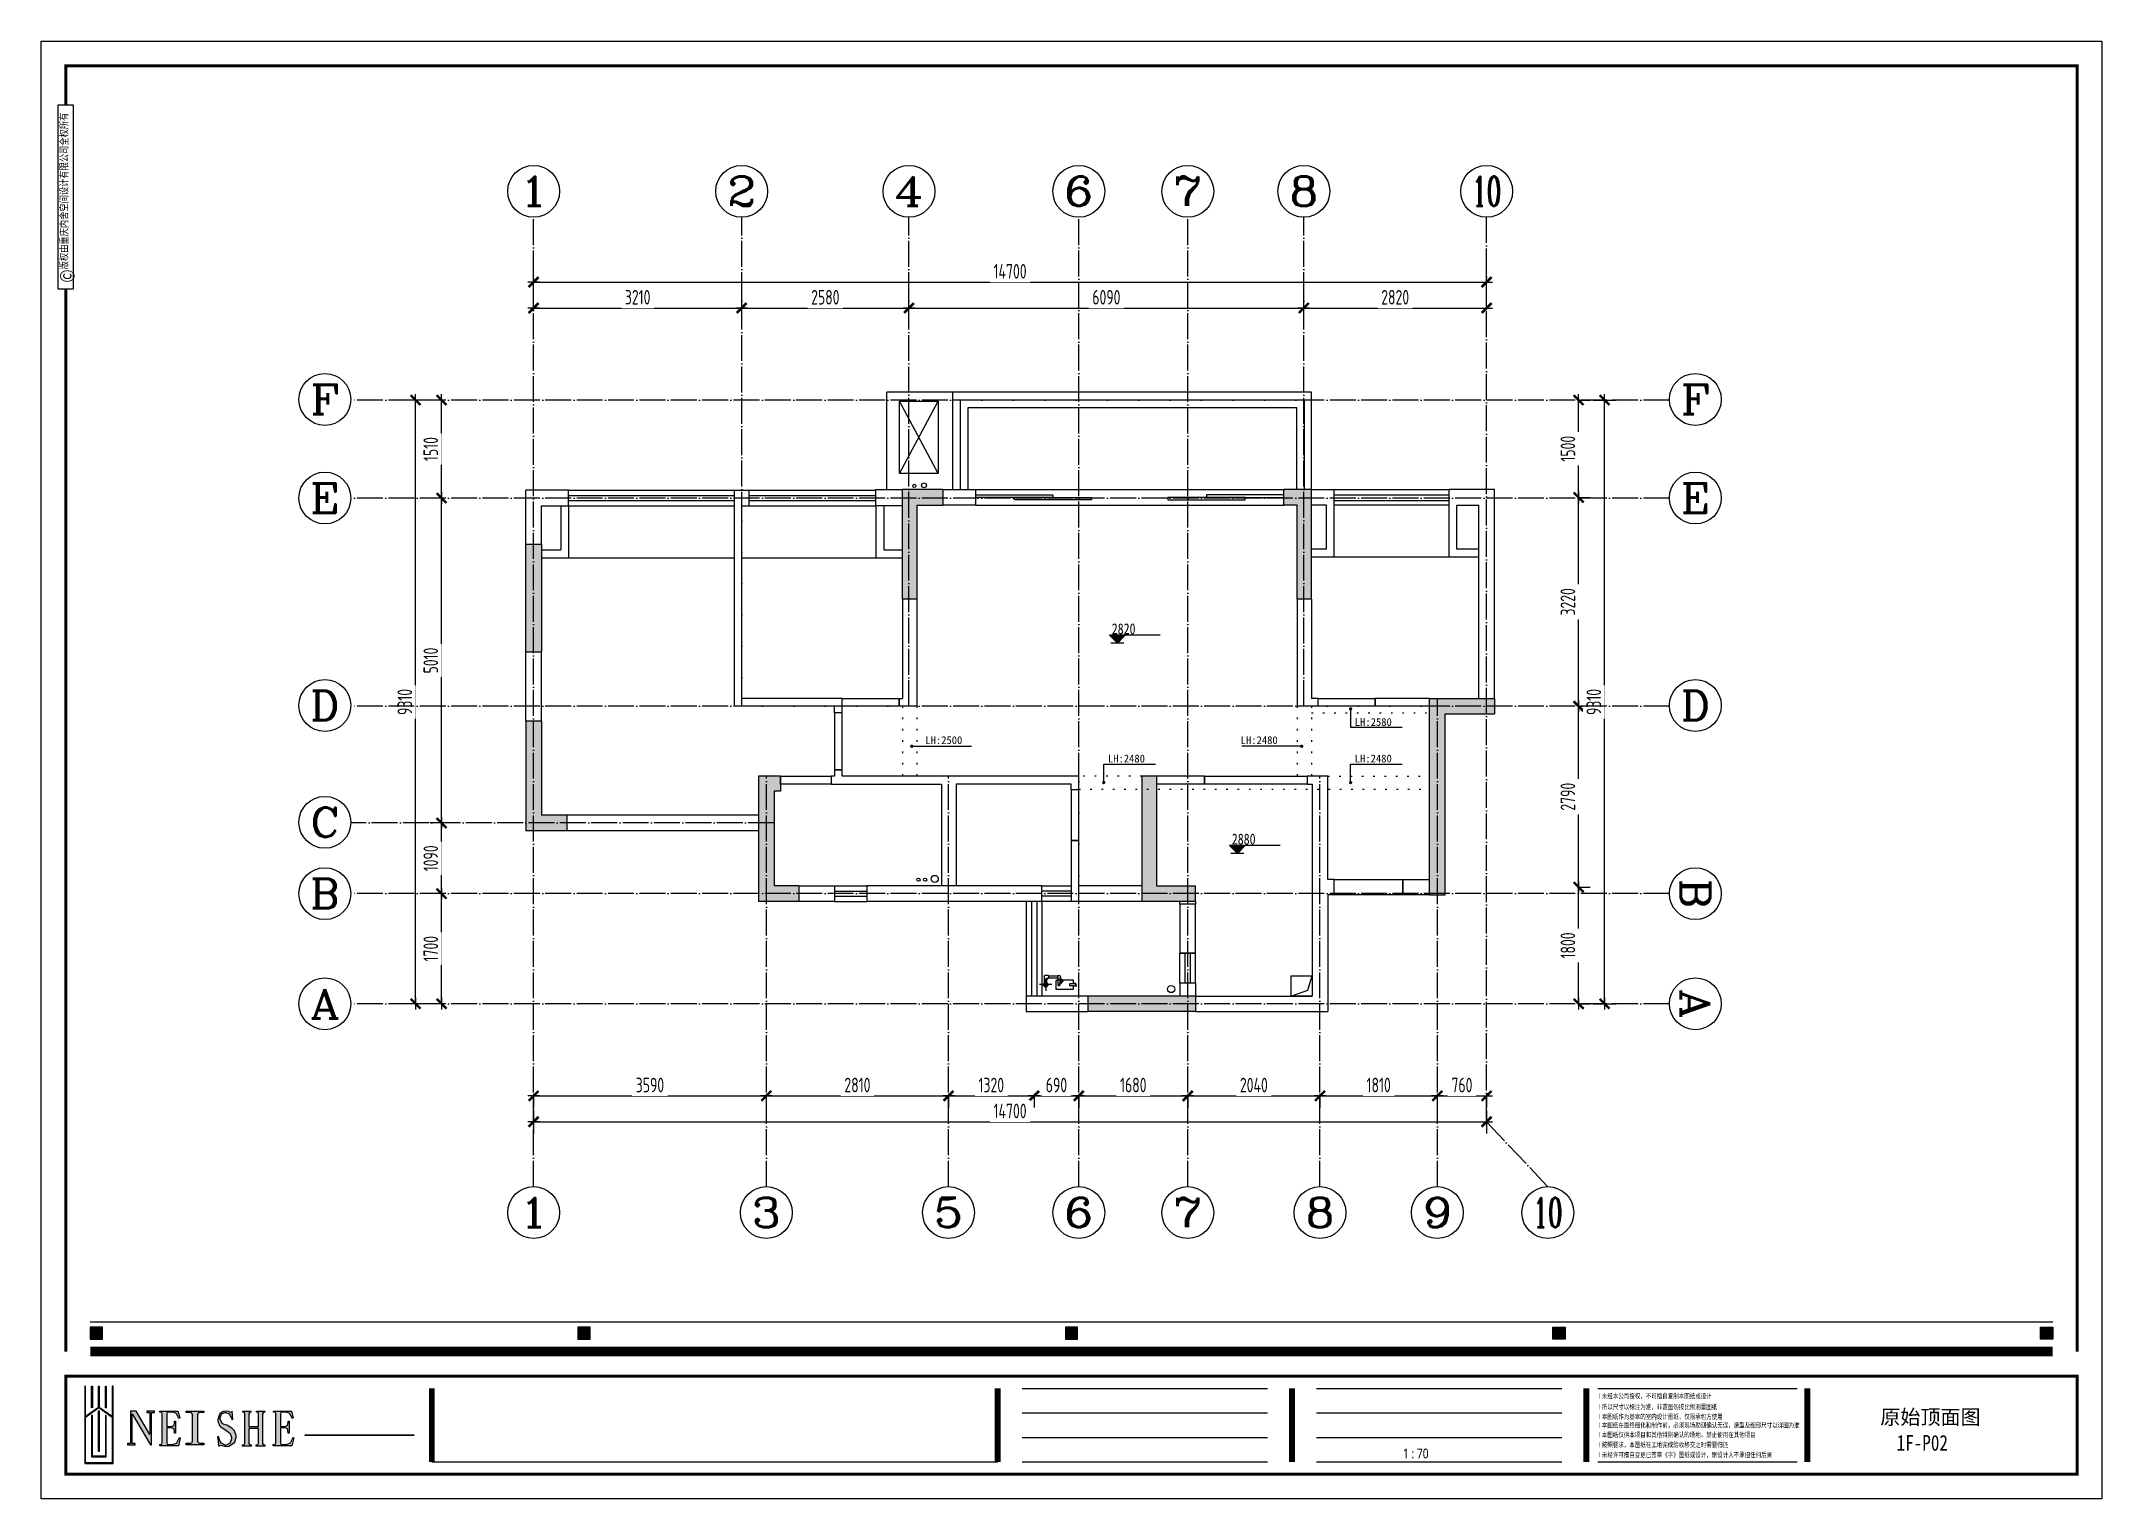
# Model space of a CAD drawing. Header units: inches. Extents: x -50945 to 250244, y -404780 to 18493.
# Drawn here: x 27755 to 59539, y -314876 to -292400 of the extents above; entities that cross this region are included whole.
import ezdxf
from ezdxf.enums import TextEntityAlignment as Align

# ---------------------------------------------------------------- set-up
doc = ezdxf.new("R2010")
doc.units = ezdxf.units.IN
doc.header["$MEASUREMENT"] = 0
doc.linetypes.add('ACAD_ISO07W100', pattern=[3.5, 0.5, -3])
doc.linetypes.add('DOTE', pattern=[2.42, 2, -0.2, 0.02, -0.2])
for name, color, linetype in [('0 @ 1 (1)', 7, 'Continuous'), ('15开关布置图-YJ', 2, 'Continuous'), ('AXIS', 1, 'Continuous'), ('AXIS_TEXT', 7, 'Continuous'), ('A图框', 7, 'Continuous'), ('D-ARCHI', 250, 'Continuous'), ('EVH 立面填充', 8, 'Continuous'), ('IBS-003-建筑窗框', 3, 'Continuous'), ('IBS-050-建筑文字标注', 50, 'Continuous'), ('IBS-182-原建筑非承重墙', 150, 'Continuous'), ('IBS-200-原建筑承重墙柱', 200, 'Continuous'), ('IBS-22-原建筑梁体', 22, 'Continuous'), ('IBS-63-原建筑窗', 63, 'Continuous'), ('IDS-002-门', 60, 'Continuous'), ('外标注', 50, 'Continuous')]:
    doc.layers.add(name, color=color, linetype=linetype)
doc.layers.add('门', color=65, linetype='Continuous', lineweight=13)
doc.styles.add('-宋体', font='', dxfattribs={"width": 0.8})
doc.styles.add('04.YBC-外标注3.0', font='', dxfattribs={"width": 0.8, "height": 3})
doc.styles.add('05.YBC-内标注2.5', font='', dxfattribs={"width": 0.8, "height": 2.5})
doc.styles.add('_TCH_AXIS', font='COMPLEX', dxfattribs={"bigfont": 'GBCBIG'})
doc.styles.add('CCD_DIM', font='archs.shx', dxfattribs={"width": 0.7})
doc.styles.add('COMPLEX', font='COMPLEX')
doc.styles.add('HBA-DIMT', font='ARCHS.SHX', dxfattribs={"width": 0.8})
doc.styles.get("Standard").update_dxf_attribs({"font": 'Arial.ttf'})
doc.styles.add('宋体', font='', dxfattribs={"width": 0.8})
doc.styles.get('-宋体').set_extended_font_data('SimSun')
doc.styles.get('04.YBC-外标注3.0').set_extended_font_data('SimSun')
doc.styles.get('05.YBC-内标注2.5').set_extended_font_data('SimSun')
doc.styles.get('宋体').set_extended_font_data('SimSun')
doc.dimstyles.new('1-50', dxfattribs={"dimscale": 50, "dimtxt": 2, "dimasz": 2, "dimexe": 2, "dimexo": 2, "dimgap": 0.6, "dimtad": 1, "dimdec": 0, "dimrnd": 10, "dimtxsty": 'CCD_DIM', "dimblk": 'ARCHTICK', "dimcen": 2.5, "dimclrd": 44, "dimclre": 44, "dimclrt": 50, "dimadec": 0, "dimazin": 0, "dimtfac": 1, "dimtdec": 0, "dimtmove": 0, "dimatfit": 3, "dimldrblk": 'OPEN90', "dimfxl": 7, "dimfxlon": 1, "dimarcsym": 0})
doc.dimstyles.new('HBA_40', dxfattribs={"dimscale": 50, "dimtxt": 2.5, "dimasz": 0.1, "dimexe": 2, "dimexo": 2.5, "dimgap": 0.6, "dimtad": 1, "dimdec": 0, "dimrnd": 5, "dimzin": 0, "dimtxsty": 'HBA-DIMT', "dimblk": 'HBA_DIMENSION_TICK', "dimblk1": 'HBA_DIMENSION_TICK', "dimblk2": 'HBA_DIMENSION_TICK', "dimcen": 0.125, "dimclrd": 44, "dimclre": 44, "dimclrt": 2, "dimadec": 0, "dimazin": 0, "dimtfac": 1, "dimtdec": 0, "dimtix": 1, "dimtmove": 1, "dimatfit": 3, "dimldrblk": 'HBA_Leader_Dot', "dimfxl": 0, "dimtvp": 1, "dimtfill": 1, "dimtolj": 1, "dimtzin": 0, "dimarcsym": 0})

msp = doc.modelspace()

# ---------------------------------------------------------------- texts
at = {"color": 253, "insert": (56375.54, -313892.44), "char_height": 242.164, "attachment_point": 1, "style": '宋体'}
msp.add_mtext_dynamic_manual_height_columns('1F-P02', width=66.2668, gutter_width=16.21, heights=[0], dxfattribs=at)
at = {"layer": 'A图框', "insert": (56122.52, -313502.72), "char_height": 227.0292, "attachment_point": 1}
msp.add_mtext_dynamic_manual_height_columns('{\\fArial Unicode MS|b0|i0|c134|p0;原始顶面图}', width=2770.8358, gutter_width=16.21, heights=[0], dxfattribs=at)
at = {"layer": 'IBS-050-建筑文字标注', "style": '-宋体', "width": 0.8}
for s, p in [('2820 ', (44268.98, -301544.86)), ('2880 ', (46120.71, -304786.92))]:
    msp.add_text(s, height=168, dxfattribs=at).set_placement(p)
at = {"layer": 'IBS-63-原建筑窗', "style": '宋体'}
for s, p in [('LH:2580 ', (48016.68, -302958.16)), ('LH:2500 ', (41392.27, -303238.04)), ('LH:2480 ', (46256.82, -303238.04)), ('LH:2480 ', (44208.95, -303521.25)), ('LH:2480 ', (48016.68, -303521.25))]:
    msp.add_text(s, height=120, dxfattribs=at).set_placement(p)

# ---------------------------------------------------------------- blocks, each defined once
blk = doc.blocks.new('11')
at = {"layer": 'IBS-182-原建筑非承重墙'}
for p, q in [((140567, -1131), (140516, -1131)), ((140535, -1131), (140528, -1131)), ((140528, -1166), (140567, -1166)), ((140528, -1166), (140567, -1166)), ((140567, -1131), (140535, -1131)), ((140567, -1131), (140535, -1131)), ((140567, -1166), (140535, -1166)), ((140841, -1081), (140567, -1080)), ((140567, -1080), (140567, -1131)), ((140576, -1080), (140567, -1080)), ((140567, -1080), (140567, -1131)), ((140567, -1101), (140567, -1131)), ((140567, -1131), (140615, -1132)), ((140567, -1166), (140567, -1196)), ((140615, -1166), (140567, -1166)), ((140567, -1166), (140567, -1217)), ((140567, -1166), (140567, -1196)), ((140567, -1208), (140567, -1217)), ((140567, -1217), (140770, -1217)), ((140567, -1217), (140587, -1217)), ((140587, -1217), (140775, -1217)), ((140587, -1217), (140740, -1217)), ((140820, -1081), (140588, -1080)), ((140820, -1081), (140588, -1080)), ((140788, -1145), (140728, -1204)), ((140775, -1157), (140728, -1204)), ((140737, -1214), (140728, -1204)), ((140728, -1204), (140737, -1214)), ((140797, -1154), (140737, -1214)), ((140737, -1214), (140775, -1175)), ((140737, -1214), (140775, -1175)), ((140750, -1227), (140737, -1214)), ((140740, -1217), (140750, -1227)), ((140775, -1227), (140750, -1227)), ((140750, -1227), (140770, -1227)), ((140770, -1217), (140770, -1288)), ((140812, -1227), (140770, -1227)), ((140770, -1269), (140770, -1227)), ((140770, -1227), (140770, -1269)), ((140770, -1269), (140770, -1288)), ((140775, -1157), (140788, -1145)), ((140775, -1149), (140775, -1157)), ((140775, -1149), (140775, -1157)), ((140775, -1149), (140775, -1157)), ((140775, -1217), (140775, -1175)), ((140775, -1175), (140775, -1227)), ((140775, -1175), (140775, -1217)), ((140775, -1217), (140775, -1227)), ((140775, -1217), (140775, -1227)), ((140775, -1227), (140809, -1227)), ((140809, -1218), (140810, -1149)), ((140809, -1227), (140810, -1149)), ((140809, -1218), (140820, -1218)), ((140809, -1218), (140809, -1227)), ((140810, -1145), (140810, -1149)), ((140810, -1149), (140810, -1145)), ((140812, -1252), (140812, -1221)), ((140812, -1252), (140812, -1221)), ((140812, -1252), (140812, -1227)), ((140812, -1252), (140812, -1269)), ((140812, -1252), (140955, -1252)), ((140812, -1286), (140812, -1252)), ((140812, -1286), (140812, -1252)), ((140841, -1081), (140820, -1081)), ((140840, -1209), (140841, -1081)), ((140840, -1101), (140841, -1081)), ((140840, -1197), (140840, -1101)), ((140840, -1209), (140840, -1101)), ((140901, -1150), (141093, -1150)), ((140955, -1252), (140953, -1252)), ((140955, -1252), (140953, -1252)), ((140962, -1248), (140955, -1248)), ((140955, -1290), (140955, -1248)), ((140955, -1251), (140955, -1252)), ((140955, -1251), (140955, -1252)), ((140975, -1234), (140975, -1228)), ((140975, -1228), (140980, -1228)), ((140975, -1248), (140975, -1228)), ((140975, -1228), (141018, -1228)), ((140980, -1228), (140975, -1228)), ((140975, -1228), (140975, -1234)), ((140975, -1234), (140975, -1248)), ((140980, -1248), (140975, -1248)), ((140975, -1248), (140980, -1248)), ((140980, -1150), (140980, -1228)), ((140980, -1180), (140980, -1248)), ((140980, -1180), (140980, -1228)), ((140980, -1228), (141014, -1228)), ((140980, -1248), (140980, -1228)), ((140980, -1228), (141018, -1228)), ((140997, -1245), (140997, -1054)), ((141014, -1150), (141014, -1228)), ((141014, -1228), (141014, -1180)), ((141014, -1228), (141014, -1180)), ((141014, -1228), (141018, -1228)), ((141018, -1228), (141014, -1228)), ((141018, -1228), (141014, -1228)), ((141018, -1235), (141018, -1228)), ((141018, -1235), (141018, -1228)), ((141018, -1228), (141018, -1235)), ((141018, -1235), (141018, -1228)), ((141018, -1228), (141018, -1235)), ((141018, -1235), (141018, -1290)), ((140955, -1286), (140803, -1286)), ((140803, -1286), (140812, -1286)), ((140803, -1286), (140812, -1286)), ((140955, -1290), (140982, -1290)), ((140982, -1290), (141018, -1290))]:
    blk.add_line(p, q, dxfattribs=at)
blk.add_circle((140997, -1150), 34.9, dxfattribs=at)
for start, end in [(0, 180), (0, 180), (180, 240.5217), (180, 240.5217), (299.176, 0), (299.176, 0)]:
    blk.add_arc((140997, -1150), 34.9, start, end, dxfattribs=at)
for centre, major_axis, start_param, end_param in [((140553, -1149), (-17.5, -17.5), -1.141223, -0.024085), ((140540, -1140), (-6.72, -6.72), 4.378011, 6.612288), ((140531, -1157), (-6.72, -6.72), 1.236418, 3.470695), ((140588, -1101), (-14.5, 14.5), 5.495149, 7.065946), ((140587, -1196), (-14.5, 14.5), 0.78276, 2.353557), ((140615, -1149), (-12.1, -12.1), 0.78276, 3.924353), ((140791, -1269), (-15, 15), 0.78276, 2.986227), ((140793, -1149), (-12.1, 12.1), 3.924353, 7.065946), ((140793, -1149), (-4.6, -4.6), 1.568158, 4.709751), ((140791, -1269), (-15, 15), 2.986227, 3.924353), ((140820, -1101), (-14.5, -14.5), 2.353557, 3.924353), ((140820, -1197), (-14.5, -14.5), 0.78276, 2.353557), ((140962, -1234), (-9.66, 9.66), 2.353557, 3.924353), ((140997, -1150), (-12.1, 12.1), 4.709751, 10.992936)]:
    blk.add_ellipse(centre, major_axis=major_axis, ratio=1, start_param=start_param, end_param=end_param, dxfattribs=at)
at = {"layer": 'IBS-182-原建筑非承重墙', "extrusion": (0, 0, -1)}
for start_param, end_param in [(5.500425, 7.071221), (5.500425, 7.071221), (3.929629, 5.500425), (3.929629, 5.500425), (7.071221, 8.642018), (7.071221, 8.642018), (2.358832, 3.929629), (2.358832, 3.929629)]:
    blk.add_ellipse((140997, -1150), major_axis=(-12.1, 12.1), ratio=1, start_param=start_param, end_param=end_param, dxfattribs=at)
blk = doc.blocks.new('HBA_DIMENSION_TICK')
at = {"color": 0, "linetype": 'ByBlock'}
for p, q in [((-10, 0), (0, 0)), ((0, 0), (10, 0))]:
    blk.add_line(p, q, dxfattribs=at)
at = {"color": 50, "linetype": 'ByBlock'}
blk.add_solid([(-10, -7), (-7, -10), (7, 10), (10, 7)], dxfattribs=at)
blk = doc.blocks.new('*D278')
at = {"layer": 'Defpoints', "color": 0, "transparency": 16777216}
for p in [(35350, -308408), (38940, -308408), (38940, -308663)]:
    blk.add_point(p, dxfattribs=at)
at = {"layer": '外标注', "color": 44, "lineweight": -2, "transparency": 16777216}
for p, q in [((35350, -308633), (35350, -308843)), ((35359, -308663), (38931, -308663)), ((38940, -308633), (38940, -308843))]:
    blk.add_line(p, q, dxfattribs=at)
at = {"layer": '外标注', "color": 44, "lineweight": -2, "transparency": 16777216, "xscale": 9, "yscale": 9, "zscale": 9, "rotation": 180}
blk.add_blockref('HBA_DIMENSION_TICK', (35350, -308663), dxfattribs=at)
at = {"layer": '外标注', "color": 44, "lineweight": -2, "transparency": 16777216, "xscale": 9, "yscale": 9, "zscale": 9}
blk.add_blockref('HBA_DIMENSION_TICK', (38940, -308663), dxfattribs=at)
at = {"layer": '外标注', "color": 2, "transparency": 16777216, "insert": (37145, -308496), "char_height": 225, "attachment_point": 5, "style": 'HBA-DIMT', "bg_fill": 3, "box_fill_scale": 1.25, "bg_fill_color": 256, "bg_fill_true_color": 13158600, "bg_fill_transparency": 0}
blk.add_mtext('\\A1;3590', dxfattribs=at)
blk = doc.blocks.new('HBA_Leader_Dot')
at = {"color": 0, "linetype": 'ByBlock'}
blk.add_line((-5, 0), (-10, 0), dxfattribs=at)
at = {"color": 0, "linetype": 'ByBlock', "const_width": 5}
blk.add_lwpolyline([(-2.5, 0, 1), (2.5, 0, 1)], format="xyb", close=True, dxfattribs=at)
blk = doc.blocks.new('*D279')
at = {"layer": 'Defpoints', "color": 0, "transparency": 16777216}
for p in [(38940, -308408), (41750, -308408), (41750, -308663)]:
    blk.add_point(p, dxfattribs=at)
at = {"layer": '外标注', "color": 44, "lineweight": -2, "transparency": 16777216}
for p, q in [((38940, -308633), (38940, -308843)), ((38949, -308663), (41741, -308663)), ((41750, -308633), (41750, -308843))]:
    blk.add_line(p, q, dxfattribs=at)
at = {"layer": '外标注', "color": 44, "lineweight": -2, "transparency": 16777216, "xscale": 9, "yscale": 9, "zscale": 9, "rotation": 180}
blk.add_blockref('HBA_DIMENSION_TICK', (38940, -308663), dxfattribs=at)
at = {"layer": '外标注', "color": 44, "lineweight": -2, "transparency": 16777216, "xscale": 9, "yscale": 9, "zscale": 9}
blk.add_blockref('HBA_DIMENSION_TICK', (41750, -308663), dxfattribs=at)
at = {"layer": '外标注', "color": 2, "transparency": 16777216, "insert": (40345, -308496), "char_height": 225, "attachment_point": 5, "style": 'HBA-DIMT', "bg_fill": 3, "box_fill_scale": 1.25, "bg_fill_color": 256, "bg_fill_true_color": 13158600, "bg_fill_transparency": 0}
blk.add_mtext('\\A1;2810', dxfattribs=at)
blk = doc.blocks.new('*D280')
at = {"layer": 'Defpoints', "color": 0, "transparency": 16777216}
for p in [(41750, -308408), (43070, -308408), (43070, -308663)]:
    blk.add_point(p, dxfattribs=at)
at = {"layer": '外标注', "color": 44, "lineweight": -2, "transparency": 16777216}
for p, q in [((41750, -308633), (41750, -308843)), ((41759, -308663), (43061, -308663)), ((43070, -308633), (43070, -308843))]:
    blk.add_line(p, q, dxfattribs=at)
at = {"layer": '外标注', "color": 44, "lineweight": -2, "transparency": 16777216, "xscale": 9, "yscale": 9, "zscale": 9, "rotation": 180}
blk.add_blockref('HBA_DIMENSION_TICK', (41750, -308663), dxfattribs=at)
at = {"layer": '外标注', "color": 44, "lineweight": -2, "transparency": 16777216, "xscale": 9, "yscale": 9, "zscale": 9}
blk.add_blockref('HBA_DIMENSION_TICK', (43070, -308663), dxfattribs=at)
at = {"layer": '外标注', "color": 2, "transparency": 16777216, "insert": (42410, -308496), "char_height": 225, "attachment_point": 5, "style": 'HBA-DIMT', "bg_fill": 3, "box_fill_scale": 1.25, "bg_fill_color": 256, "bg_fill_true_color": 13158600, "bg_fill_transparency": 0}
blk.add_mtext('\\A1;1320', dxfattribs=at)
blk = doc.blocks.new('*D281')
at = {"layer": '外标注', "color": 44, "lineweight": -2, "transparency": 16777216}
for p, q in [((43070, -308633), (43070, -308843)), ((43079, -308663), (43751, -308663)), ((43760, -308633), (43760, -308843))]:
    blk.add_line(p, q, dxfattribs=at)
at = {"layer": '外标注', "color": 44, "lineweight": -2, "transparency": 16777216, "xscale": 9, "yscale": 9, "zscale": 9, "rotation": 180}
blk.add_blockref('HBA_DIMENSION_TICK', (43070, -308663), dxfattribs=at)
at = {"layer": '外标注', "color": 44, "lineweight": -2, "transparency": 16777216, "xscale": 9, "yscale": 9, "zscale": 9}
blk.add_blockref('HBA_DIMENSION_TICK', (43760, -308663), dxfattribs=at)
at = {"layer": '外标注', "color": 2, "transparency": 16777216, "insert": (43415, -308496), "char_height": 225, "attachment_point": 5, "style": 'HBA-DIMT', "bg_fill": 3, "box_fill_scale": 1.25, "bg_fill_color": 256, "bg_fill_true_color": 13158600, "bg_fill_transparency": 0}
blk.add_mtext('\\A1;690', dxfattribs=at)
at = {"layer": 'Defpoints', "color": 0, "transparency": 16777216}
for p in [(43070, -308408), (43760, -308408), (43760, -308663)]:
    blk.add_point(p, dxfattribs=at)
blk = doc.blocks.new('*D282')
at = {"layer": 'Defpoints', "color": 0, "transparency": 16777216}
for p in [(43760, -308408), (45440, -308408), (45440, -308663)]:
    blk.add_point(p, dxfattribs=at)
at = {"layer": '外标注', "color": 44, "lineweight": -2, "transparency": 16777216}
for p, q in [((43760, -308633), (43760, -308843)), ((43769, -308663), (45431, -308663)), ((45440, -308633), (45440, -308843))]:
    blk.add_line(p, q, dxfattribs=at)
at = {"layer": '外标注', "color": 44, "lineweight": -2, "transparency": 16777216, "xscale": 9, "yscale": 9, "zscale": 9, "rotation": 180}
blk.add_blockref('HBA_DIMENSION_TICK', (43760, -308663), dxfattribs=at)
at = {"layer": '外标注', "color": 44, "lineweight": -2, "transparency": 16777216, "xscale": 9, "yscale": 9, "zscale": 9}
blk.add_blockref('HBA_DIMENSION_TICK', (45440, -308663), dxfattribs=at)
at = {"layer": '外标注', "color": 2, "transparency": 16777216, "insert": (44600, -308496), "char_height": 225, "attachment_point": 5, "style": 'HBA-DIMT', "bg_fill": 3, "box_fill_scale": 1.25, "bg_fill_color": 256, "bg_fill_true_color": 13158600, "bg_fill_transparency": 0}
blk.add_mtext('\\A1;1680', dxfattribs=at)
blk = doc.blocks.new('*D283')
at = {"layer": 'Defpoints', "color": 0, "transparency": 16777216}
for p in [(45440, -308408), (47480, -308408), (47480, -308663)]:
    blk.add_point(p, dxfattribs=at)
at = {"layer": '外标注', "color": 44, "lineweight": -2, "transparency": 16777216}
for p, q in [((45440, -308633), (45440, -308843)), ((45449, -308663), (47471, -308663)), ((47480, -308633), (47480, -308843))]:
    blk.add_line(p, q, dxfattribs=at)
at = {"layer": '外标注', "color": 44, "lineweight": -2, "transparency": 16777216, "xscale": 9, "yscale": 9, "zscale": 9, "rotation": 180}
blk.add_blockref('HBA_DIMENSION_TICK', (45440, -308663), dxfattribs=at)
at = {"layer": '外标注', "color": 44, "lineweight": -2, "transparency": 16777216, "xscale": 9, "yscale": 9, "zscale": 9}
blk.add_blockref('HBA_DIMENSION_TICK', (47480, -308663), dxfattribs=at)
at = {"layer": '外标注', "color": 2, "transparency": 16777216, "insert": (46460, -308496), "char_height": 225, "attachment_point": 5, "style": 'HBA-DIMT', "bg_fill": 3, "box_fill_scale": 1.25, "bg_fill_color": 256, "bg_fill_true_color": 13158600, "bg_fill_transparency": 0}
blk.add_mtext('\\A1;2040', dxfattribs=at)
blk = doc.blocks.new('*D284')
at = {"layer": 'Defpoints', "color": 0, "transparency": 16777216}
for p in [(47480, -308408), (49290, -308408), (49290, -308663)]:
    blk.add_point(p, dxfattribs=at)
at = {"layer": '外标注', "color": 44, "lineweight": -2, "transparency": 16777216}
for p, q in [((47480, -308633), (47480, -308843)), ((47489, -308663), (49281, -308663)), ((49290, -308633), (49290, -308843))]:
    blk.add_line(p, q, dxfattribs=at)
at = {"layer": '外标注', "color": 44, "lineweight": -2, "transparency": 16777216, "xscale": 9, "yscale": 9, "zscale": 9, "rotation": 180}
blk.add_blockref('HBA_DIMENSION_TICK', (47480, -308663), dxfattribs=at)
at = {"layer": '外标注', "color": 44, "lineweight": -2, "transparency": 16777216, "xscale": 9, "yscale": 9, "zscale": 9}
blk.add_blockref('HBA_DIMENSION_TICK', (49290, -308663), dxfattribs=at)
at = {"layer": '外标注', "color": 2, "transparency": 16777216, "insert": (48385, -308496), "char_height": 225, "attachment_point": 5, "style": 'HBA-DIMT', "bg_fill": 3, "box_fill_scale": 1.25, "bg_fill_color": 256, "bg_fill_true_color": 13158600, "bg_fill_transparency": 0}
blk.add_mtext('\\A1;1810', dxfattribs=at)
blk = doc.blocks.new('*D285')
at = {"layer": 'Defpoints', "color": 0, "transparency": 16777216}
for p in [(49290, -308408), (50050, -308408), (50050, -308663)]:
    blk.add_point(p, dxfattribs=at)
at = {"layer": '外标注', "color": 44, "lineweight": -2, "transparency": 16777216}
for p, q in [((49290, -308633), (49290, -308843)), ((49299, -308663), (50041, -308663)), ((50050, -308633), (50050, -308843))]:
    blk.add_line(p, q, dxfattribs=at)
at = {"layer": '外标注', "color": 44, "lineweight": -2, "transparency": 16777216, "xscale": 9, "yscale": 9, "zscale": 9, "rotation": 180}
blk.add_blockref('HBA_DIMENSION_TICK', (49290, -308663), dxfattribs=at)
at = {"layer": '外标注', "color": 44, "lineweight": -2, "transparency": 16777216, "xscale": 9, "yscale": 9, "zscale": 9}
blk.add_blockref('HBA_DIMENSION_TICK', (50050, -308663), dxfattribs=at)
at = {"layer": '外标注', "color": 2, "transparency": 16777216, "insert": (49670, -308496), "char_height": 225, "attachment_point": 5, "style": 'HBA-DIMT', "bg_fill": 3, "box_fill_scale": 1.25, "bg_fill_color": 256, "bg_fill_true_color": 13158600, "bg_fill_transparency": 0}
blk.add_mtext('\\A1;760', dxfattribs=at)
blk = doc.blocks.new('*D286')
at = {"layer": 'Defpoints', "color": 0, "transparency": 16777216}
for p in [(35350, -308663), (50050, -308663), (50050, -309063)]:
    blk.add_point(p, dxfattribs=at)
at = {"layer": '外标注', "color": 44, "lineweight": -2, "transparency": 16777216}
for p, q in [((35350, -308888), (35350, -309243)), ((50050, -308888), (50050, -309243)), ((35359, -309063), (50041, -309063))]:
    blk.add_line(p, q, dxfattribs=at)
at = {"layer": '外标注', "color": 44, "lineweight": -2, "transparency": 16777216, "xscale": 9, "yscale": 9, "zscale": 9, "rotation": 180}
blk.add_blockref('HBA_DIMENSION_TICK', (35350, -309063), dxfattribs=at)
at = {"layer": '外标注', "color": 44, "lineweight": -2, "transparency": 16777216, "xscale": 9, "yscale": 9, "zscale": 9}
blk.add_blockref('HBA_DIMENSION_TICK', (50050, -309063), dxfattribs=at)
at = {"layer": '外标注', "color": 2, "transparency": 16777216, "insert": (42700, -308896), "char_height": 225, "attachment_point": 5, "style": 'HBA-DIMT', "bg_fill": 3, "box_fill_scale": 1.25, "bg_fill_color": 256, "bg_fill_true_color": 13158600, "bg_fill_transparency": 0}
blk.add_mtext('\\A1;14700', dxfattribs=at)
blk = doc.blocks.new('*D287')
at = {"layer": 'Defpoints', "color": 0, "transparency": 16777216}
for p in [(51229, -305445), (51470, -305445), (51229, -307243)]:
    blk.add_point(p, dxfattribs=at)
at = {"layer": '外标注', "color": 44, "lineweight": -2, "transparency": 16777216}
for p, q in [((51454, -305445), (51650, -305445)), ((51470, -307234), (51470, -305454)), ((51454, -307243), (51650, -307243))]:
    blk.add_line(p, q, dxfattribs=at)
at = {"layer": '外标注', "color": 44, "lineweight": -2, "transparency": 16777216, "xscale": 9, "yscale": 9, "zscale": 9}
for p, rotation in [((51470, -305445), 90), ((51470, -307243), 270)]:
    blk.add_blockref('HBA_DIMENSION_TICK', p, dxfattribs=dict(at, rotation=rotation))
at = {"layer": '外标注', "color": 2, "transparency": 16777216, "insert": (51304, -306344), "char_height": 225, "attachment_point": 5, "rotation": 90, "style": 'HBA-DIMT', "bg_fill": 3, "box_fill_scale": 1.25, "bg_fill_color": 256, "bg_fill_true_color": 13158600, "bg_fill_transparency": 0}
blk.add_mtext('\\A1;1800', dxfattribs=at)
blk = doc.blocks.new('*D288')
at = {"layer": 'Defpoints', "color": 0, "transparency": 16777216}
for p in [(51229, -302655), (51470, -302655), (51229, -305445)]:
    blk.add_point(p, dxfattribs=at)
at = {"layer": '外标注', "color": 44, "lineweight": -2, "transparency": 16777216}
for p, q in [((51454, -302655), (51650, -302655)), ((51470, -305436), (51470, -302664)), ((51454, -305445), (51650, -305445))]:
    blk.add_line(p, q, dxfattribs=at)
at = {"layer": '外标注', "color": 44, "lineweight": -2, "transparency": 16777216, "xscale": 9, "yscale": 9, "zscale": 9}
for p, rotation in [((51470, -302655), 90), ((51470, -305445), 270)]:
    blk.add_blockref('HBA_DIMENSION_TICK', p, dxfattribs=dict(at, rotation=rotation))
at = {"layer": '外标注', "color": 2, "transparency": 16777216, "insert": (51304, -304050), "char_height": 225, "attachment_point": 5, "rotation": 90, "style": 'HBA-DIMT', "bg_fill": 3, "box_fill_scale": 1.25, "bg_fill_color": 256, "bg_fill_true_color": 13158600, "bg_fill_transparency": 0}
blk.add_mtext('\\A1;2790', dxfattribs=at)
blk = doc.blocks.new('*D289')
at = {"layer": 'Defpoints', "color": 0, "transparency": 16777216}
for p in [(51229, -299435), (51470, -299435), (51229, -302655)]:
    blk.add_point(p, dxfattribs=at)
at = {"layer": '外标注', "color": 44, "lineweight": -2, "transparency": 16777216}
for p, q in [((51454, -299435), (51650, -299435)), ((51470, -302646), (51470, -299444)), ((51454, -302655), (51650, -302655))]:
    blk.add_line(p, q, dxfattribs=at)
at = {"layer": '外标注', "color": 44, "lineweight": -2, "transparency": 16777216, "xscale": 9, "yscale": 9, "zscale": 9}
for p, rotation in [((51470, -299435), 90), ((51470, -302655), 270)]:
    blk.add_blockref('HBA_DIMENSION_TICK', p, dxfattribs=dict(at, rotation=rotation))
at = {"layer": '外标注', "color": 2, "transparency": 16777216, "insert": (51304, -301045), "char_height": 225, "attachment_point": 5, "rotation": 90, "style": 'HBA-DIMT', "bg_fill": 3, "box_fill_scale": 1.25, "bg_fill_color": 256, "bg_fill_true_color": 13158600, "bg_fill_transparency": 0}
blk.add_mtext('\\A1;3220', dxfattribs=at)
blk = doc.blocks.new('*D290')
at = {"layer": 'Defpoints', "color": 0, "transparency": 16777216}
for p in [(51229, -297934), (51470, -297934), (51229, -299435)]:
    blk.add_point(p, dxfattribs=at)
at = {"layer": '外标注', "color": 44, "lineweight": -2, "transparency": 16777216}
for p, q in [((51454, -297934), (51650, -297934)), ((51470, -299426), (51470, -297943)), ((51454, -299435), (51650, -299435))]:
    blk.add_line(p, q, dxfattribs=at)
at = {"layer": '外标注', "color": 44, "lineweight": -2, "transparency": 16777216, "xscale": 9, "yscale": 9, "zscale": 9}
for p, rotation in [((51470, -297934), 90), ((51470, -299435), 270)]:
    blk.add_blockref('HBA_DIMENSION_TICK', p, dxfattribs=dict(at, rotation=rotation))
at = {"layer": '外标注', "color": 2, "transparency": 16777216, "insert": (51304, -298684), "char_height": 225, "attachment_point": 5, "rotation": 90, "style": 'HBA-DIMT', "bg_fill": 3, "box_fill_scale": 1.25, "bg_fill_color": 256, "bg_fill_true_color": 13158600, "bg_fill_transparency": 0}
blk.add_mtext('\\A1;1500', dxfattribs=at)
blk = doc.blocks.new('*D291')
at = {"layer": 'Defpoints', "color": 0, "transparency": 16777216}
for p in [(51470, -297934), (51870, -297934), (51470, -307243)]:
    blk.add_point(p, dxfattribs=at)
at = {"layer": '外标注', "color": 44, "lineweight": -2, "transparency": 16777216}
for p, q in [((51695, -297934), (52050, -297934)), ((51870, -307234), (51870, -297943)), ((51695, -307243), (52050, -307243))]:
    blk.add_line(p, q, dxfattribs=at)
at = {"layer": '外标注', "color": 44, "lineweight": -2, "transparency": 16777216, "xscale": 9, "yscale": 9, "zscale": 9}
for p, rotation in [((51870, -297934), 90), ((51870, -307243), 270)]:
    blk.add_blockref('HBA_DIMENSION_TICK', p, dxfattribs=dict(at, rotation=rotation))
at = {"layer": '外标注', "color": 2, "transparency": 16777216, "insert": (51704, -302589), "char_height": 225, "attachment_point": 5, "rotation": 90, "style": 'HBA-DIMT', "bg_fill": 3, "box_fill_scale": 1.25, "bg_fill_color": 256, "bg_fill_true_color": 13158600, "bg_fill_transparency": 0}
blk.add_mtext('\\A1;9310', dxfattribs=at)
blk = doc.blocks.new('*D292')
at = {"layer": 'Defpoints', "color": 0, "transparency": 16777216}
for p in [(38560, -296514), (35350, -296739), (38560, -296739)]:
    blk.add_point(p, dxfattribs=at)
at = {"layer": '外标注', "color": 44, "lineweight": -2, "transparency": 16777216}
for p, q in [((35350, -296514), (35350, -296334)), ((35359, -296514), (38551, -296514)), ((38560, -296514), (38560, -296334))]:
    blk.add_line(p, q, dxfattribs=at)
at = {"layer": '外标注', "color": 44, "lineweight": -2, "transparency": 16777216, "xscale": 9, "yscale": 9, "zscale": 9, "rotation": 180}
blk.add_blockref('HBA_DIMENSION_TICK', (35350, -296514), dxfattribs=at)
at = {"layer": '外标注', "color": 44, "lineweight": -2, "transparency": 16777216, "xscale": 9, "yscale": 9, "zscale": 9}
blk.add_blockref('HBA_DIMENSION_TICK', (38560, -296514), dxfattribs=at)
at = {"layer": '外标注', "color": 2, "transparency": 16777216, "insert": (36955, -296348), "char_height": 225, "attachment_point": 5, "style": 'HBA-DIMT', "bg_fill": 3, "box_fill_scale": 1.25, "bg_fill_color": 256, "bg_fill_true_color": 13158600, "bg_fill_transparency": 0}
blk.add_mtext('\\A1;3210', dxfattribs=at)
blk = doc.blocks.new('*D293')
at = {"layer": 'Defpoints', "color": 0, "transparency": 16777216}
for p in [(41140, -296514), (38560, -296739), (41140, -296739)]:
    blk.add_point(p, dxfattribs=at)
at = {"layer": '外标注', "color": 44, "lineweight": -2, "transparency": 16777216}
for p, q in [((38560, -296514), (38560, -296334)), ((38569, -296514), (41131, -296514)), ((41140, -296514), (41140, -296334))]:
    blk.add_line(p, q, dxfattribs=at)
at = {"layer": '外标注', "color": 44, "lineweight": -2, "transparency": 16777216, "xscale": 9, "yscale": 9, "zscale": 9, "rotation": 180}
blk.add_blockref('HBA_DIMENSION_TICK', (38560, -296514), dxfattribs=at)
at = {"layer": '外标注', "color": 44, "lineweight": -2, "transparency": 16777216, "xscale": 9, "yscale": 9, "zscale": 9}
blk.add_blockref('HBA_DIMENSION_TICK', (41140, -296514), dxfattribs=at)
at = {"layer": '外标注', "color": 2, "transparency": 16777216, "insert": (39850, -296348), "char_height": 225, "attachment_point": 5, "style": 'HBA-DIMT', "bg_fill": 3, "box_fill_scale": 1.25, "bg_fill_color": 256, "bg_fill_true_color": 13158600, "bg_fill_transparency": 0}
blk.add_mtext('\\A1;2580', dxfattribs=at)
blk = doc.blocks.new('*D294')
at = {"layer": 'Defpoints', "color": 0, "transparency": 16777216}
for p in [(47230, -296514), (41140, -296739), (47230, -296739)]:
    blk.add_point(p, dxfattribs=at)
at = {"layer": '外标注', "color": 44, "lineweight": -2, "transparency": 16777216}
for p, q in [((41140, -296514), (41140, -296334)), ((41149, -296514), (47221, -296514)), ((47230, -296514), (47230, -296334))]:
    blk.add_line(p, q, dxfattribs=at)
at = {"layer": '外标注', "color": 44, "lineweight": -2, "transparency": 16777216, "xscale": 9, "yscale": 9, "zscale": 9, "rotation": 180}
blk.add_blockref('HBA_DIMENSION_TICK', (41140, -296514), dxfattribs=at)
at = {"layer": '外标注', "color": 44, "lineweight": -2, "transparency": 16777216, "xscale": 9, "yscale": 9, "zscale": 9}
blk.add_blockref('HBA_DIMENSION_TICK', (47230, -296514), dxfattribs=at)
at = {"layer": '外标注', "color": 2, "transparency": 16777216, "insert": (44185, -296348), "char_height": 225, "attachment_point": 5, "style": 'HBA-DIMT', "bg_fill": 3, "box_fill_scale": 1.25, "bg_fill_color": 256, "bg_fill_true_color": 13158600, "bg_fill_transparency": 0}
blk.add_mtext('\\A1;6090', dxfattribs=at)
blk = doc.blocks.new('*D295')
at = {"layer": 'Defpoints', "color": 0, "transparency": 16777216}
for p in [(50050, -296514), (47230, -296739), (50050, -296739)]:
    blk.add_point(p, dxfattribs=at)
at = {"layer": '外标注', "color": 44, "lineweight": -2, "transparency": 16777216}
for p, q in [((47230, -296514), (47230, -296334)), ((47239, -296514), (50041, -296514)), ((50050, -296514), (50050, -296334))]:
    blk.add_line(p, q, dxfattribs=at)
at = {"layer": '外标注', "color": 44, "lineweight": -2, "transparency": 16777216, "xscale": 9, "yscale": 9, "zscale": 9, "rotation": 180}
blk.add_blockref('HBA_DIMENSION_TICK', (47230, -296514), dxfattribs=at)
at = {"layer": '外标注', "color": 44, "lineweight": -2, "transparency": 16777216, "xscale": 9, "yscale": 9, "zscale": 9}
blk.add_blockref('HBA_DIMENSION_TICK', (50050, -296514), dxfattribs=at)
at = {"layer": '外标注', "color": 2, "transparency": 16777216, "insert": (48640, -296348), "char_height": 225, "attachment_point": 5, "style": 'HBA-DIMT', "bg_fill": 3, "box_fill_scale": 1.25, "bg_fill_color": 256, "bg_fill_true_color": 13158600, "bg_fill_transparency": 0}
blk.add_mtext('\\A1;2820', dxfattribs=at)
blk = doc.blocks.new('*D296')
at = {"layer": 'Defpoints', "color": 0, "transparency": 16777216}
for p in [(50050, -296114), (35350, -296514), (50050, -296514)]:
    blk.add_point(p, dxfattribs=at)
at = {"layer": '外标注', "color": 44, "lineweight": -2, "transparency": 16777216}
for p, q in [((35350, -296289), (35350, -295934)), ((35359, -296114), (50041, -296114)), ((50050, -296289), (50050, -295934))]:
    blk.add_line(p, q, dxfattribs=at)
at = {"layer": '外标注', "color": 44, "lineweight": -2, "transparency": 16777216, "xscale": 9, "yscale": 9, "zscale": 9, "rotation": 180}
blk.add_blockref('HBA_DIMENSION_TICK', (35350, -296114), dxfattribs=at)
at = {"layer": '外标注', "color": 44, "lineweight": -2, "transparency": 16777216, "xscale": 9, "yscale": 9, "zscale": 9}
blk.add_blockref('HBA_DIMENSION_TICK', (50050, -296114), dxfattribs=at)
at = {"layer": '外标注', "color": 2, "transparency": 16777216, "insert": (42700, -295948), "char_height": 225, "attachment_point": 5, "style": 'HBA-DIMT', "bg_fill": 3, "box_fill_scale": 1.25, "bg_fill_color": 256, "bg_fill_true_color": 13158600, "bg_fill_transparency": 0}
blk.add_mtext('\\A1;14700', dxfattribs=at)
blk = doc.blocks.new('*D297')
at = {"layer": 'Defpoints', "color": 0, "transparency": 16777216}
for p in [(33930, -305545), (34132, -305545), (34132, -307243)]:
    blk.add_point(p, dxfattribs=at)
at = {"layer": '外标注', "color": 44, "lineweight": -2, "transparency": 16777216}
for p, q in [((33930, -305545), (33750, -305545)), ((33930, -307234), (33930, -305554)), ((33930, -307243), (33750, -307243))]:
    blk.add_line(p, q, dxfattribs=at)
at = {"layer": '外标注', "color": 44, "lineweight": -2, "transparency": 16777216, "xscale": 9, "yscale": 9, "zscale": 9}
for p, rotation in [((33930, -305545), 90), ((33930, -307243), 270)]:
    blk.add_blockref('HBA_DIMENSION_TICK', p, dxfattribs=dict(at, rotation=rotation))
at = {"layer": '外标注', "color": 2, "transparency": 16777216, "insert": (33764, -306394), "char_height": 225, "attachment_point": 5, "rotation": 90, "style": 'HBA-DIMT', "bg_fill": 3, "box_fill_scale": 1.25, "bg_fill_color": 256, "bg_fill_true_color": 13158600, "bg_fill_transparency": 0}
blk.add_mtext('\\A1;1700', dxfattribs=at)
blk = doc.blocks.new('*D298')
at = {"layer": 'Defpoints', "color": 0, "transparency": 16777216}
for p in [(33930, -304455), (34132, -304455), (34132, -305545)]:
    blk.add_point(p, dxfattribs=at)
at = {"layer": '外标注', "color": 44, "lineweight": -2, "transparency": 16777216}
for p, q in [((33930, -304455), (33750, -304455)), ((33930, -305536), (33930, -304464)), ((33930, -305545), (33750, -305545))]:
    blk.add_line(p, q, dxfattribs=at)
at = {"layer": '外标注', "color": 44, "lineweight": -2, "transparency": 16777216, "xscale": 9, "yscale": 9, "zscale": 9}
for p, rotation in [((33930, -304455), 90), ((33930, -305545), 270)]:
    blk.add_blockref('HBA_DIMENSION_TICK', p, dxfattribs=dict(at, rotation=rotation))
at = {"layer": '外标注', "color": 2, "transparency": 16777216, "insert": (33764, -305000), "char_height": 225, "attachment_point": 5, "rotation": 90, "style": 'HBA-DIMT', "bg_fill": 3, "box_fill_scale": 1.25, "bg_fill_color": 256, "bg_fill_true_color": 13158600, "bg_fill_transparency": 0}
blk.add_mtext('\\A1;1090', dxfattribs=at)
blk = doc.blocks.new('*D299')
at = {"layer": 'Defpoints', "color": 0, "transparency": 16777216}
for p in [(33930, -299445), (34132, -299445), (34132, -304455)]:
    blk.add_point(p, dxfattribs=at)
at = {"layer": '外标注', "color": 44, "lineweight": -2, "transparency": 16777216}
for p, q in [((33930, -299445), (33750, -299445)), ((33930, -304446), (33930, -299454)), ((33930, -304455), (33750, -304455))]:
    blk.add_line(p, q, dxfattribs=at)
at = {"layer": '外标注', "color": 44, "lineweight": -2, "transparency": 16777216, "xscale": 9, "yscale": 9, "zscale": 9}
for p, rotation in [((33930, -299445), 90), ((33930, -304455), 270)]:
    blk.add_blockref('HBA_DIMENSION_TICK', p, dxfattribs=dict(at, rotation=rotation))
at = {"layer": '外标注', "color": 2, "transparency": 16777216, "insert": (33764, -301950), "char_height": 225, "attachment_point": 5, "rotation": 90, "style": 'HBA-DIMT', "bg_fill": 3, "box_fill_scale": 1.25, "bg_fill_color": 256, "bg_fill_true_color": 13158600, "bg_fill_transparency": 0}
blk.add_mtext('\\A1;5010', dxfattribs=at)
blk = doc.blocks.new('*D300')
at = {"layer": 'Defpoints', "color": 0, "transparency": 16777216}
for p in [(33930, -297934), (34132, -297934), (34132, -299445)]:
    blk.add_point(p, dxfattribs=at)
at = {"layer": '外标注', "color": 44, "lineweight": -2, "transparency": 16777216}
for p, q in [((33930, -297934), (33750, -297934)), ((33930, -299436), (33930, -297943)), ((33930, -299445), (33750, -299445))]:
    blk.add_line(p, q, dxfattribs=at)
at = {"layer": '外标注', "color": 44, "lineweight": -2, "transparency": 16777216, "xscale": 9, "yscale": 9, "zscale": 9}
for p, rotation in [((33930, -297934), 90), ((33930, -299445), 270)]:
    blk.add_blockref('HBA_DIMENSION_TICK', p, dxfattribs=dict(at, rotation=rotation))
at = {"layer": '外标注', "color": 2, "transparency": 16777216, "insert": (33764, -298689), "char_height": 225, "attachment_point": 5, "rotation": 90, "style": 'HBA-DIMT', "bg_fill": 3, "box_fill_scale": 1.25, "bg_fill_color": 256, "bg_fill_true_color": 13158600, "bg_fill_transparency": 0}
blk.add_mtext('\\A1;1510', dxfattribs=at)
blk = doc.blocks.new('*D301')
at = {"layer": 'Defpoints', "color": 0, "transparency": 16777216}
for p in [(33530, -297934), (33930, -297934), (33930, -307243)]:
    blk.add_point(p, dxfattribs=at)
at = {"layer": '外标注', "color": 44, "lineweight": -2, "transparency": 16777216}
for p, q in [((33705, -297934), (33350, -297934)), ((33530, -307234), (33530, -297943)), ((33705, -307243), (33350, -307243))]:
    blk.add_line(p, q, dxfattribs=at)
at = {"layer": '外标注', "color": 44, "lineweight": -2, "transparency": 16777216, "xscale": 9, "yscale": 9, "zscale": 9}
for p, rotation in [((33530, -297934), 90), ((33530, -307243), 270)]:
    blk.add_blockref('HBA_DIMENSION_TICK', p, dxfattribs=dict(at, rotation=rotation))
at = {"layer": '外标注', "color": 2, "transparency": 16777216, "insert": (33364, -302589), "char_height": 225, "attachment_point": 5, "rotation": 90, "style": 'HBA-DIMT', "bg_fill": 3, "box_fill_scale": 1.25, "bg_fill_color": 256, "bg_fill_true_color": 13158600, "bg_fill_transparency": 0}
blk.add_mtext('\\A1;9310', dxfattribs=at)
blk = doc.blocks.new('_AXISO')
blk.add_circle((0, 0), 0.5)
at = {"layer": 'AXIS_TEXT', "style": 'COMPLEX', "width": 1.041667}
blk.add_attdef('A', text='', height=0.56, dxfattribs=at).set_placement((-0.25, -0.28), (0.25, -0.28), align=Align.FIT)
blk = doc.blocks.new('A$C762F35E1')
at = {"layer": 'IBS-050-建筑文字标注', "linetype": 'ByBlock'}
h = blk.add_hatch(color=160, dxfattribs=at)
h.dxf.hatch_style = 1
h.paths.add_polyline_path([(122, 0), (0, 122), (243, 122)])
at = {"layer": 'IBS-050-建筑文字标注', "color": 160, "linetype": 'ByBlock'}
for p, q in [((0, 122), (122, 0)), ((781, 122), (0, 122)), ((223, 0), (20, 0)), ((243, 122), (122, 0))]:
    blk.add_line(p, q, dxfattribs=at)
blk = doc.blocks.new('_ArchTick')
at = {"color": 0, "linetype": 'ByBlock', "const_width": 0.15}
blk.add_lwpolyline([(-0.5, -0.5), (0.5, 0.5)], dxfattribs=at)
blk = doc.blocks.new('gegwe')
h = blk.add_hatch(color=9)
h.paths.add_polyline_path([(189652, -49616), (189652, -49028), (189629, -49028), (189629, -49617), (189269, -49867), (189269, -49028), (189267, -49028), (189246, -49028), (189246, -51182), (190039, -51182), (190039, -49027), (190014, -49027), (190014, -49865), (190014, -49868)])
h.paths.add_polyline_path([(190014, -49898), (190014, -51161), (189269, -51161), (189269, -49898), (189642, -49636)], flags=16)
h.paths.add_polyline_path([(189641, -49706), (189653, -49716), (189653, -50844), (189629, -50844), (189629, -49716)], flags=0)
h.paths.add_polyline_path([(189825, -49834), (189847, -49852), (189847, -51000), (189439, -51000), (189439, -49849), (189461, -49834), (189461, -50979), (189825, -50979)], flags=0)
h.paths.add_polyline_path([(189439, -49636), (189459, -49620), (189459, -49028), (189439, -49028)], flags=17)
h.paths.add_polyline_path([(189822, -49620), (189847, -49637), (189847, -49027), (189822, -49027)])
at = {"color": 9}
for points in [[(189267, -49028), (189246, -49028), (189246, -51182), (190039, -51182), (190039, -49027), (190014, -49027), (190014, -49865), (190014, -49868)], [(189269, -49867), (189269, -49028), (189267, -49028)], [(189269, -49867), (189629, -49617), (189629, -49028)], [(189439, -49028), (189459, -49028), (189459, -49620), (189439, -49636), (189439, -49028)], [(189629, -49028), (189650, -49028), (189652, -49028), (189652, -49616), (190014, -49868)], [(190014, -49898), (189642, -49636), (189269, -49898)], [(190014, -49898), (190014, -51161), (189269, -51161), (189269, -49898)], [(189439, -49849), (189439, -51000), (189847, -51000), (189847, -49852), (189825, -49834), (189825, -50979), (189461, -50979), (189461, -49834), (189461, -49834), (189439, -49849)], [(189641, -49706), (189653, -49716), (189653, -50844), (189629, -50844), (189629, -49716), (189641, -49706)]]:
    blk.add_lwpolyline(points, dxfattribs=at)
blk.add_lwpolyline([(189822, -49027), (189842, -49027), (189847, -49027), (189847, -49637), (189822, -49620), (189822, -49027)], close=True, dxfattribs=at)
blk = doc.blocks.new('gegeg')
at = {"layer": 'A图框'}
h = blk.add_hatch(color=256, dxfattribs=at)
h.dxf.hatch_style = 1
h.paths.add_polyline_path([(133887, -57733), (134062, -57733), (134062, -57558), (133887, -57558)])
h = blk.add_hatch(color=256, dxfattribs=at)
h.dxf.hatch_style = 1
h.paths.add_polyline_path([(140844, -57733), (141019, -57733), (141019, -57558), (140844, -57558)])
h = blk.add_hatch(color=256, dxfattribs=at)
h.dxf.hatch_style = 1
h.paths.add_polyline_path([(147800, -57733), (147975, -57733), (147975, -57558), (147800, -57558)])
h = blk.add_hatch(color=256, dxfattribs=at)
h.dxf.hatch_style = 1
h.paths.add_polyline_path([(154931, -57558), (154756, -57558), (154756, -57733), (154931, -57733)])
h = blk.add_hatch(color=256, dxfattribs=at)
h.dxf.hatch_style = 1
h.paths.add_polyline_path([(161887, -57558), (161712, -57558), (161712, -57733), (161887, -57733)])
for points in [[(134739, -58777), (134739, -59093), (134540, -58756), (134463, -58756), (134463, -59217), (134420, -59217), (134420, -59237), (134529, -59237), (134529, -59217), (134483, -59217), (134483, -58794), (134745, -59237), (134761, -59237), (134761, -58777), (134804, -58777), (134804, -58756), (134693, -58756), (134693, -58777)], [(134914, -59212), (134909, -59229), (134893, -59235), (134879, -59235), (134879, -59253), (135145, -59253), (135170, -59139), (135158, -59133), (135153, -59151), (135121, -59209), (135116, -59214), (135061, -59235), (135000, -59235), (134986, -59229), (134980, -59212), (134980, -58994), (135047, -58994), (135082, -59011), (135091, -59061), (135091, -59073), (135105, -59073), (135105, -58901), (135091, -58901), (135091, -58919), (135082, -58962), (135047, -58977), (134980, -58977), (134980, -58796), (134986, -58779), (135000, -58774), (135065, -58773), (135114, -58794), (135151, -58861), (135163, -58855), (135137, -58756), (134881, -58756), (134881, -58773), (134893, -58773), (134909, -58779), (134914, -58797)], [(135417, -58811), (135426, -58787), (135445, -58779), (135506, -58779), (135506, -58756), (135256, -58756), (135256, -58779), (135317, -58779), (135338, -58787), (135344, -58810), (135344, -59182), (135339, -59205), (135316, -59213), (135256, -59213), (135256, -59237), (135506, -59237), (135506, -59213), (135446, -59213), (135427, -59206), (135417, -59182)], [(135837, -59038), (135882, -59078), (135903, -59132), (135902, -59152), (135881, -59208), (135872, -59220), (135825, -59243), (135813, -59242), (135761, -59214), (135741, -59189), (135716, -59118), (135702, -59123), (135721, -59263), (135737, -59248), (135751, -59243), (135823, -59263), (135863, -59257), (135916, -59223), (135949, -59199), (135968, -59131), (135971, -59105), (135945, -59040), (135909, -59002), (135837, -58960), (135798, -58947), (135768, -58935), (135738, -58864), (135753, -58809), (135762, -58797), (135809, -58778), (135816, -58777), (135869, -58797), (135880, -58811), (135910, -58880), (135922, -58873), (135912, -58756), (135903, -58771), (135889, -58777), (135860, -58765), (135816, -58756), (135782, -58762), (135736, -58794), (135724, -58813), (135707, -58877), (135707, -58896), (135730, -58964), (135755, -58986)], [(136289, -59003), (136289, -59216), (136284, -59234), (136268, -59240), (136256, -59240), (136256, -59258), (136379, -59258), (136379, -59240), (136367, -59240), (136353, -59234), (136346, -59218), (136346, -58797), (136353, -58780), (136367, -58774), (136377, -58774), (136377, -58756), (136258, -58756), (136258, -58774), (136268, -58774), (136284, -58780), (136289, -58797), (136289, -58975), (136150, -58975), (136150, -58797), (136157, -58780), (136172, -58774), (136180, -58774), (136180, -58756), (136062, -58756), (136062, -58774), (136072, -58774), (136088, -58780), (136093, -58797), (136093, -59216), (136088, -59234), (136072, -59240), (136060, -59240), (136060, -59258), (136183, -59258), (136183, -59240), (136171, -59240), (136157, -59235), (136150, -59217), (136150, -59003)], [(136534, -59212), (136530, -59229), (136514, -59235), (136499, -59235), (136499, -59253), (136765, -59253), (136791, -59139), (136779, -59133), (136774, -59151), (136742, -59209), (136736, -59214), (136681, -59235), (136621, -59235), (136607, -59229), (136600, -59212), (136600, -58994), (136667, -58994), (136702, -59011), (136711, -59061), (136711, -59073), (136725, -59073), (136725, -58901), (136711, -58901), (136711, -58919), (136702, -58962), (136668, -58977), (136600, -58977), (136600, -58796), (136606, -58779), (136620, -58774), (136686, -58773), (136734, -58794), (136771, -58861), (136783, -58855), (136758, -58756), (136502, -58756), (136502, -58773), (136513, -58773), (136530, -58779), (136534, -58797)], [(138503, -59104), (138503, -59096), (136951, -59096), (136951, -59104)]]:
    blk.add_hatch(color=256, dxfattribs=at).paths.add_polyline_path(points)
for p, q in [((133887, -57482), (161887, -57482)), ((147184, -58433), (150684, -58433)), ((151384, -58433), (154884, -58433)), ((155398, -58433), (158242, -58433)), ((147184, -58783), (150684, -58783)), ((151384, -58783), (154884, -58783)), ((147184, -59133), (150684, -59133)), ((151384, -59133), (154884, -59133)), ((138761, -59483), (146834, -59483)), ((147184, -59483), (150684, -59483)), ((151384, -59483), (154884, -59483)), ((155398, -59483), (158242, -59483))]:
    blk.add_line(p, q, dxfattribs=at)
for points in [[(162587, -39218), (162587, -60008), (133187, -60008), (133187, -39218)], [(133431, -40125), (133643, -40125), (133643, -42755), (133431, -42755)], [(134062, -57558), (133887, -57558), (133887, -57733), (134062, -57733)], [(141019, -57558), (140844, -57558), (140844, -57733), (141019, -57733)], [(147975, -57558), (147800, -57558), (147800, -57733), (147975, -57733)], [(154756, -57558), (154931, -57558), (154931, -57733), (154756, -57733)], [(161712, -57558), (161887, -57558), (161887, -57733), (161712, -57733)], [(134739, -58777), (134739, -59093), (134540, -58756), (134463, -58756), (134463, -59217), (134420, -59217), (134420, -59237), (134529, -59237), (134529, -59217), (134483, -59217), (134483, -58794), (134745, -59237), (134761, -59237), (134761, -58777), (134804, -58777), (134804, -58756), (134693, -58756), (134693, -58777), (134739, -58777)], [(135256, -58756), (135506, -58756), (135506, -58779), (135445, -58779), (135426, -58787), (135417, -58811), (135417, -59182), (135427, -59206), (135446, -59213), (135506, -59213), (135506, -59237), (135256, -59237), (135256, -59213), (135316, -59213), (135339, -59205), (135344, -59182), (135344, -58810), (135338, -58787), (135317, -58779), (135256, -58779), (135256, -58756)], [(136951, -59096), (138503, -59096), (138503, -59104), (136951, -59104)]]:
    blk.add_lwpolyline(points, close=True, dxfattribs=at)
for points, const_width in [([(133537, -40125), (133537, -39568), (162237, -39568), (162237, -57908)], 42), ([(133537, -57908), (133537, -42755)], 42), ([(161887, -57908), (133887, -57908)], 140), ([(138761, -58433), (138761, -59483)], 84), ([(146834, -58433), (146834, -59483)], 84), ([(151034, -58433), (151034, -59483)], 84), ([(155234, -58433), (155234, -59483)], 84), ([(158387, -58433), (158387, -59483)], 84)]:
    blk.add_lwpolyline(points, dxfattribs=dict(at, const_width=const_width))
at = {"layer": 'A图框', "const_width": 42}
blk.add_lwpolyline([(133537, -58258), (162237, -58258), (162237, -59658), (133537, -59658)], close=True, dxfattribs=at)
at = {"layer": 'A图框'}
for points in [[(134882, -58756), (135137, -58756), (135163, -58855), (135151, -58861), (135116, -58798), (135112, -58793), (135065, -58773), (135000, -58774), (134986, -58779), (134980, -58796), (134980, -58977), (135047, -58977), (135082, -58962), (135091, -58919), (135091, -58901), (135105, -58901), (135105, -59073), (135091, -59073), (135091, -59061), (135082, -59011), (135047, -58994), (134980, -58994), (134980, -59212), (134986, -59229), (135000, -59235), (135061, -59235), (135116, -59214), (135121, -59209), (135153, -59151), (135158, -59133), (135170, -59139), (135145, -59253), (134879, -59253), (134879, -59235), (134893, -59235), (134909, -59229), (134914, -59212), (134914, -58797), (134909, -58779), (134893, -58773), (134881, -58773), (134881, -58756)], [(135910, -58880), (135922, -58873), (135912, -58756), (135903, -58771), (135889, -58777), (135860, -58765), (135816, -58756), (135782, -58762), (135736, -58794), (135724, -58813), (135707, -58877), (135707, -58896), (135730, -58964), (135755, -58986), (135837, -59038), (135882, -59078), (135903, -59132), (135902, -59152), (135881, -59208), (135872, -59220), (135825, -59243), (135813, -59242), (135761, -59214), (135741, -59189), (135716, -59118), (135702, -59123), (135721, -59263), (135737, -59248), (135751, -59243), (135823, -59263), (135863, -59257), (135916, -59223), (135949, -59199), (135968, -59131), (135971, -59105), (135945, -59040), (135909, -59002), (135837, -58960), (135798, -58947), (135768, -58935), (135738, -58864), (135753, -58809), (135762, -58797), (135809, -58778), (135816, -58777), (135869, -58797), (135880, -58811), (135910, -58880)], [(136258, -58756), (136377, -58756), (136377, -58774), (136367, -58774), (136353, -58780), (136346, -58797), (136346, -59218), (136353, -59234), (136367, -59240), (136379, -59240), (136379, -59258), (136256, -59258), (136256, -59240), (136268, -59240), (136284, -59234), (136289, -59216), (136289, -59003), (136150, -59003), (136150, -59217), (136157, -59235), (136171, -59240), (136183, -59240), (136183, -59258), (136060, -59258), (136060, -59240), (136072, -59240), (136088, -59234), (136093, -59216), (136093, -58797), (136088, -58780), (136072, -58774), (136062, -58774), (136062, -58756), (136180, -58756), (136180, -58774), (136172, -58774), (136157, -58780), (136150, -58797), (136150, -58975), (136289, -58975), (136289, -58797), (136284, -58780), (136268, -58774), (136258, -58774), (136258, -58756)], [(136502, -58756), (136758, -58756), (136783, -58855), (136771, -58861), (136736, -58798), (136732, -58793), (136686, -58773), (136620, -58774), (136606, -58779), (136600, -58796), (136600, -58977), (136668, -58977), (136702, -58962), (136711, -58919), (136711, -58901), (136725, -58901), (136725, -59073), (136711, -59073), (136711, -59061), (136702, -59011), (136667, -58994), (136600, -58994), (136600, -59212), (136607, -59229), (136621, -59235), (136681, -59235), (136736, -59214), (136742, -59209), (136774, -59151), (136779, -59133), (136791, -59139), (136765, -59253), (136499, -59253), (136499, -59235), (136514, -59235), (136530, -59229), (136534, -59212), (136534, -58797), (136530, -58779), (136513, -58773), (136502, -58773), (136502, -58756)]]:
    blk.add_lwpolyline(points, dxfattribs=at)
at = {"layer": '15开关布置图-YJ', "color": 2, "xscale": 0.5119999999988067, "yscale": 0.5119999999988067, "zscale": 0.5119999999988067}
blk.add_blockref('gegwe', (36914, -33299), dxfattribs=at)
at = {"layer": '0 @ 1 (1)', "insert": (152579, -59363), "char_height": 175, "width": 3199.54, "attachment_point": 4, "style": '05.YBC-内标注2.5'}
blk.add_mtext('{\\fMicrosoft YaHei|b0|i0|c134|p34;\\H0.8x; 1 : 70}', dxfattribs=at)
at = {"layer": 'A图框', "rotation": 90, "style": '04.YBC-外标注3.0'}
for s, insert, char_height, width, attachment_point in [('版权由重庆内舍空间设计有限公司全权所有', (133460, -42471), 105, 2420.6, 1), ('©', (133559, -42567), 210, 191.34, 5)]:
    blk.add_mtext(s, dxfattribs=dict(at, insert=insert, char_height=char_height, width=width, attachment_point=attachment_point))
at = {"layer": 'A图框', "char_height": 70, "attachment_point": 1, "style": '04.YBC-外标注3.0'}
for s, width, insert in [('{\\fArial Unicode MS|b0|i0|c134|p0;l 未经本公司授权，不可擅自复制本图纸或设计}', 1842.18, (155405, -58508)), ('{\\fArial Unicode MS|b0|i0|c134|p0;l 所以尺寸以标注为准，非蓝图勿按比例测量图纸}', 1906.2, (155405, -58662)), ('{\\fArial Unicode MS|b0|i0|c134|p0;l 本图纸作为基本的室内设计图纸，仅限承包方使用}', 2550.12, (155405, -58801)), ('{\\fArial Unicode MS|b0|i0|c134|p0;l 本图纸在最终细化和制作前，必须现场勘测确认无误，造型及细部尺寸以详图为准}', 3701.19, (155405, -58923)), ('{\\fArial Unicode MS|b0|i0|c134|p0;l 本图纸仅供本项目和其他特别确认的场地，禁止使用在其他项目}', 3008.74, (155405, -59060)), ('{\\fArial Unicode MS|b0|i0|c134|p0;l 按照要求，本图纸在工地完成验收移交之时需要归还}', 1941.8, (155405, -59203)), ('{\\fArial Unicode MS|b0|i0|c134|p0;l 未经许可擅自变更已签章《字》图纸或设计，原设计人不承担任何后果}', 3026.66, (155405, -59346))]:
    blk.add_mtext_dynamic_manual_height_columns(s, width=width, gutter_width=1, heights=[0], dxfattribs=dict(at, insert=insert))

# ---------------------------------------------------------------- dimensions: what is measured, and where the dimension line sits
at = {"layer": '外标注'}
for base, p1, p2, picture, middle in [((38560.5, -296514.27), (35350.5, -296738.85), (38560.5, -296738.85), '*D292', (36955.5, -296347.77)), ((38940.2, -308662.84), (35350.5, -308407.8), (38940.2, -308407.8), '*D278', (37145.35, -308496.34))]:
    dim = msp.add_linear_dim(base=base, p1=p1, p2=p2, dimstyle='HBA_40', override={"dimscale": 90, "dimfxl": 200, "dimfxlon": 1}, dxfattribs=at)
    dim.commit()
    dim.dimension.update_dxf_attribs({"geometry": picture, "text_midpoint": middle})
for base, p1, p2, picture, middle in [((51470.5, -305444.51), (51228.72, -307242.84), (51228.72, -305444.51), '*D287', (51304, -306343.68)), ((33930.5, -305544.51), (34131.66, -307242.84), (34131.66, -305544.51), '*D297', (33764, -306393.68))]:
    dim = msp.add_linear_dim(base=base, p1=p1, p2=p2, angle=270, dimstyle='HBA_40', override={"dimscale": 90, "dimfxl": 200, "dimfxlon": 1}, dxfattribs=at)
    dim.commit()
    dim.dimension.update_dxf_attribs({"geometry": picture, "text_midpoint": middle})

# ---------------------------------------------------------------- hatches: boundary and pattern name
at = {"layer": 'EVH 立面填充'}
h = msp.add_hatch(color=256, dxfattribs=at)
h.dxf.hatch_style = 1
h.paths.add_polyline_path([(41260.5, -299554.51), (41660.5, -299554.51), (41660.5, -299314.51), (41040.5, -299314.51), (41040.5, -301004.51), (41260.5, -301004.51)])
h = msp.add_hatch(color=256, dxfattribs=at)
h.dxf.hatch_style = 1
h.paths.add_polyline_path([(47130.5, -299554.51), (47130.5, -301004.51), (47350.5, -301004.51), (47350.5, -299314.51), (46920.5, -299314.51), (46920.5, -299554.51)])
h = msp.add_hatch(color=256, dxfattribs=at)
h.dxf.hatch_style = 1
h.paths.add_polyline_path([(35230.5, -301814.51), (35470.5, -301814.51), (35470.5, -300154.51), (35230.5, -300154.51)])
h = msp.add_hatch(color=256, dxfattribs=at)
h.dxf.hatch_style = 1
h.paths.add_polyline_path([(49410.5, -302774.51), (50170.5, -302774.51), (50170.5, -302534.51), (49170.5, -302534.51), (49170.5, -305564.51), (49410.5, -305564.51)])
h = msp.add_hatch(color=256, dxfattribs=at)
h.dxf.hatch_style = 1
h.paths.add_polyline_path([(35470.5, -304334.51), (35470.5, -302884.51), (35230.5, -302884.51), (35230.5, -304574.51), (35870.5, -304574.51), (35870.5, -304334.51)])
h = msp.add_hatch(color=256, dxfattribs=at)
h.dxf.hatch_style = 1
h.paths.add_polyline_path([(38820.2, -305664.51), (39440.2, -305664.51), (39440.2, -305424.51), (39060.2, -305424.51), (39060.2, -303964.51), (39160.2, -303964.51), (39160.2, -303734.51), (38820.2, -303734.51)])
h = msp.add_hatch(color=256, dxfattribs=at)
h.dxf.hatch_style = 1
h.paths.add_polyline_path([(45560.2, -305664.51), (45560.2, -305424.51), (44960.2, -305424.51), (44960.2, -303734.51), (44730.2, -303734.51), (44730.2, -305664.51)])
h = msp.add_hatch(color=256, dxfattribs=at)
h.dxf.hatch_style = 1
h.paths.add_polyline_path([(43900.2, -307124.51), (43900.2, -307362.84), (45560.2, -307362.84), (45560.2, -307124.51)])

# ---------------------------------------------------------------- linework, layer by layer
at = {"layer": 'IBS-003-建筑窗框', "color": 251, "ltscale": 10}
for p, q in [((47350.5, -297814.27), (41810.5, -297814.27)), ((41810.5, -297814.27), (41810.5, -299314.51)), ((47350.5, -299314.51), (47350.5, -297814.27)), ((47120.5, -298054.27), (42050.5, -298054.27)), ((42050.5, -298054.27), (42050.5, -299314.51)), ((47120.5, -299314.51), (47120.5, -298054.27)), ((35890.5, -299323.51), (38450.5, -299323.51)), ((38670.5, -299324.51), (40630.5, -299324.51)), ((47700.5, -299314.51), (49470.5, -299314.51)), ((35890.5, -299564.51), (38450.5, -299564.51)), ((38670.5, -299564.51), (40630.5, -299564.51)), ((49470.5, -299554.51), (47700.5, -299554.51)), ((39990.2, -305424.51), (40490.2, -305424.51)), ((43190.2, -305424.51), (43640.2, -305424.51)), ((39990.2, -305664.51), (40490.2, -305664.51)), ((42950.2, -305664.51), (42950.2, -307124.51)), ((43640.2, -305664.51), (43190.2, -305664.51)), ((43190.2, -305664.51), (43190.2, -307124.51)), ((45320.2, -306924.51), (45320.2, -306464.51)), ((45560.2, -306924.51), (45560.2, -306464.51))]:
    msp.add_line(p, q, dxfattribs=at)
at = {"layer": 'IBS-182-原建筑非承重墙'}
for p, q in [((40800.5, -299314.51), (40800.5, -297814.27)), ((41810.5, -297814.27), (40800.5, -297814.27)), ((40992.57, -299068.17), (41590.68, -297949.38)), ((41590.68, -299068.17), (40992.57, -297949.38)), ((35890.5, -299323.51), (35230.5, -299323.51)), ((35230.5, -300154.51), (35230.5, -299324.51)), ((35890.5, -299564.51), (35890.5, -299323.51)), ((38450.5, -299323.51), (38670.5, -299323.51)), ((38450.5, -302654.51), (38450.5, -299324.51)), ((38670.5, -299323.51), (38670.5, -299564.51)), ((40630.5, -299564.51), (40630.5, -299314.51)), ((40630.5, -299314.51), (41040.5, -299314.51)), ((41660.5, -299314.51), (42170.5, -299314.51)), ((42170.5, -299554.51), (42170.5, -299314.51)), ((47350.5, -299314.51), (47700.5, -299314.51)), ((47700.5, -299554.51), (47700.5, -299314.51)), ((50170.5, -299314.51), (49470.5, -299314.51)), ((49470.5, -299554.51), (49470.5, -299314.51)), ((50170.5, -302534.51), (50170.5, -299314.51)), ((35470.5, -300154.51), (35470.5, -299564.51)), ((35470.5, -299564.51), (35890.5, -299564.51)), ((35770.5, -299564.51), (35770.5, -300244.51)), ((35890.5, -299564.51), (35890.5, -300364.51)), ((38560.5, -302534.51), (38560.5, -299564.51)), ((38560.5, -299564.51), (38670.5, -299564.51)), ((41040.5, -299564.51), (40630.5, -299564.51)), ((40630.5, -299564.51), (40630.5, -300364.51)), ((40750.5, -299564.51), (40750.5, -300244.51)), ((42170.5, -299554.51), (41660.5, -299554.51)), ((47580.5, -299554.51), (47350.5, -299554.51)), ((47580.5, -300234.51), (47580.5, -299554.51)), ((47700.5, -300354.51), (47700.5, -299554.51)), ((49470.5, -300354.51), (49470.5, -299554.51)), ((49590.5, -300234.51), (49590.5, -299554.51)), ((49590.5, -299554.51), (49930.5, -299554.51)), ((49930.5, -302534.51), (49930.5, -299554.51)), ((35470.5, -300244.51), (35770.5, -300244.51)), ((40750.5, -300244.51), (41040.5, -300244.51)), ((47580.5, -300234.51), (47350.5, -300234.51)), ((49930.5, -300354.51), (47350.5, -300354.51)), ((49930.5, -300234.51), (49590.5, -300234.51)), ((35470.5, -300364.51), (35890.5, -300364.51)), ((35890.5, -300364.51), (38450.5, -300364.51)), ((38560.5, -300364.51), (41040.5, -300364.51)), ((41040.5, -301004.51), (41040.5, -302534.51)), ((41260.5, -301004.51), (41260.5, -302654.51)), ((47130.5, -301004.51), (47130.5, -302654.51)), ((47350.5, -301004.51), (47350.5, -302534.51)), ((35230.5, -302884.51), (35230.5, -301814.51)), ((35470.5, -302884.51), (35470.5, -301814.51)), ((40110.5, -302534.51), (38560.5, -302534.51)), ((40110.5, -302754.51), (40110.5, -302534.51)), ((40990.5, -302654.51), (40990.5, -302534.51)), ((40990.5, -302534.51), (41040.5, -302534.51)), ((47450.5, -302534.51), (47350.5, -302534.51)), ((47450.5, -302654.51), (47450.5, -302534.51)), ((48330.5, -302654.51), (48330.5, -302534.51)), ((49170.5, -302534.51), (48330.5, -302534.51)), ((39990.5, -302654.51), (38450.5, -302654.51)), ((39990.5, -302754.51), (39990.5, -302654.51)), ((40110.5, -302754.51), (39990.5, -302754.51)), ((41260.5, -302654.51), (40990.5, -302654.51)), ((47450.5, -302654.51), (47130.5, -302654.51)), ((49170.5, -302654.51), (48330.5, -302654.51)), ((39990.2, -303734.51), (39940.2, -303734.51)), ((39940.2, -303734.51), (39940.2, -303854.51)), ((39940.2, -303854.51), (41640.2, -303854.51)), ((40110.2, -303634.51), (39990.2, -303634.51)), ((39990.2, -303634.51), (39990.2, -303734.51)), ((40110.2, -303734.51), (40110.2, -303634.51)), ((43760.2, -303734.51), (40110.2, -303734.51)), ((41640.2, -303854.51), (41640.2, -305424.51)), ((43640.2, -303854.51), (41870.2, -303854.51)), ((41870.2, -303854.51), (41870.2, -305424.51)), ((43640.2, -303944.51), (43640.2, -303854.51)), ((43760.2, -303944.51), (43760.2, -303734.51)), ((45700.2, -303734.51), (44960.2, -303734.51)), ((45700.2, -303854.51), (44960.2, -303854.51)), ((45700.2, -303734.51), (45700.2, -303854.51)), ((47600.2, -303734.51), (47280.2, -303734.51)), ((47280.2, -303734.51), (47280.2, -303854.51)), ((47280.2, -303854.51), (47360.2, -303854.51)), ((47360.2, -303854.51), (47360.2, -307124.51)), ((47600.2, -305324.51), (47600.2, -303734.51)), ((43760.2, -303944.51), (43640.2, -303944.51)), ((38820.2, -304334.51), (35870.5, -304334.51)), ((38820.2, -304574.51), (35870.5, -304574.51)), ((43760.2, -304724.51), (43640.2, -304724.51)), ((43640.2, -304724.51), (43640.2, -305664.51)), ((43760.2, -305424.51), (43760.2, -304724.51)), ((39440.2, -305424.51), (39990.2, -305424.51)), ((39990.2, -305424.51), (39990.2, -305664.51)), ((41870.2, -305424.51), (40490.2, -305424.51)), ((40490.2, -305424.51), (40490.2, -305664.51)), ((43190.2, -305424.51), (41870.2, -305424.51)), ((43190.2, -305664.51), (43190.2, -305424.51)), ((44730.2, -305424.51), (43760.2, -305424.51)), ((47700.2, -305324.51), (47600.2, -305324.51)), ((47700.2, -305564.51), (47700.2, -305324.51)), ((48760.5, -305564.51), (48760.5, -305324.51)), ((48760.5, -305324.51), (49170.5, -305324.51)), ((39990.2, -305664.51), (39440.2, -305664.51)), ((42950.2, -305664.51), (40490.2, -305664.51)), ((43190.2, -305664.51), (42950.2, -305664.51)), ((44730.2, -305664.51), (43640.2, -305664.51)), ((45320.2, -305704.51), (45320.2, -305664.51)), ((45560.2, -305704.51), (45320.2, -305704.51)), ((45560.2, -305664.51), (45560.2, -305704.51)), ((47700.2, -305564.51), (47600.2, -305564.51)), ((47600.2, -305564.51), (47600.2, -307362.84)), ((49170.5, -305564.51), (48760.5, -305564.51)), ((45560.2, -306924.51), (45320.2, -306924.51)), ((45320.2, -306924.51), (45320.2, -307124.51)), ((45560.2, -306924.51), (45560.2, -307124.51)), ((47031.96, -306811.52), (47031.96, -307124.51)), ((47031.96, -306811.52), (47360.2, -306811.52)), ((47031.96, -307124.51), (47293.66, -307031.93)), ((47293.66, -307031.93), (47360.2, -306811.52)), ((43900.2, -307124.51), (42950.2, -307124.51)), ((42950.2, -307124.51), (42950.2, -307362.84)), ((45560.2, -307124.51), (47360.2, -307124.51)), ((47360.2, -307124.51), (47031.96, -307124.51)), ((42950.2, -307362.84), (43900.2, -307362.84)), ((45560.2, -307362.84), (47600.2, -307362.84))]:
    msp.add_line(p, q, dxfattribs=at)
msp.add_lwpolyline([(40992.57, -297949.38), (41590.68, -297949.38), (41590.68, -299068.17), (40992.57, -299068.17)], close=True, dxfattribs=at)
for centre, radius in [((41222.72, -299256.6), 25), ((41371.68, -299248.03), 37.5), ((41285.88, -305329.32), 25), ((41389.22, -305329.32), 25), ((41537.38, -305317.89), 55), ((45184.24, -307016.08), 55)]:
    msp.add_circle(centre, radius, dxfattribs=at)
at = {"layer": 'IBS-200-原建筑承重墙柱', "ltscale": 0.02}
for p, q in [((41040.5, -301004.51), (41040.5, -299314.51)), ((41660.5, -299314.51), (41040.5, -299314.51)), ((41660.5, -299314.51), (41660.5, -299554.51)), ((46920.5, -299554.51), (46920.5, -299314.51)), ((47350.5, -299314.51), (46920.5, -299314.51)), ((47350.5, -301004.51), (47350.5, -299314.51)), ((41260.5, -299554.51), (41260.5, -301004.51)), ((41260.5, -299554.51), (41660.5, -299554.51)), ((47130.5, -299554.51), (46920.5, -299554.51)), ((47130.5, -301004.51), (47130.5, -299554.51)), ((35230.5, -300154.51), (35470.5, -300154.51)), ((35230.5, -301814.51), (35230.5, -300154.51)), ((35470.5, -300154.51), (35470.5, -301814.51)), ((41260.5, -301004.51), (41040.5, -301004.51)), ((47350.5, -301004.51), (47130.5, -301004.51)), ((35230.5, -301814.51), (35470.5, -301814.51)), ((49170.5, -305564.51), (49170.5, -302534.51)), ((49170.5, -302534.51), (50170.5, -302534.51)), ((50170.5, -302534.51), (50170.5, -302774.51)), ((35470.5, -302884.51), (35230.5, -302884.51)), ((35230.5, -302884.51), (35230.5, -304574.51)), ((35470.5, -302884.51), (35470.5, -304334.51)), ((49410.5, -305564.51), (49410.5, -302774.51)), ((49410.5, -302774.51), (50170.5, -302774.51)), ((39160.2, -303734.51), (38820.2, -303734.51)), ((38820.2, -303734.51), (38820.2, -305664.51)), ((39160.2, -303734.51), (39160.2, -303964.51)), ((44730.2, -303734.51), (44730.2, -305664.51)), ((44960.2, -303734.51), (44730.2, -303734.51)), ((44960.2, -303734.51), (44960.2, -305424.51)), ((39160.2, -303964.51), (39060.2, -303964.51)), ((39060.2, -303964.51), (39060.2, -305424.51)), ((35870.5, -304334.51), (35470.5, -304334.51)), ((35870.5, -304574.51), (35870.5, -304334.51)), ((35870.5, -304574.51), (35230.5, -304574.51)), ((39440.2, -305424.51), (39060.2, -305424.51)), ((39440.2, -305424.51), (39440.2, -305664.51)), ((44960.2, -305424.51), (45560.2, -305424.51)), ((45560.2, -305664.51), (45560.2, -305424.51)), ((39440.2, -305664.51), (38820.2, -305664.51)), ((45560.2, -305664.51), (44730.2, -305664.51)), ((49170.5, -305564.51), (49410.5, -305564.51)), ((45560.2, -307124.51), (43900.2, -307124.51)), ((43900.2, -307124.51), (43900.2, -307362.84)), ((45560.2, -307124.51), (45560.2, -307362.84)), ((45560.2, -307362.84), (43900.2, -307362.84))]:
    msp.add_line(p, q, dxfattribs=at)
at = {"layer": 'IBS-22-原建筑梁体', "linetype": 'ACAD_ISO07W100', "ltscale": 50}
for p, q in [((41040.5, -302654.51), (41040.5, -303734.51)), ((41260.5, -302654.51), (41260.5, -303734.51)), ((47130.5, -302654.51), (47130.5, -303734.51)), ((47350.5, -302654.51), (47350.5, -303734.51)), ((47350.5, -302754.51), (49170.5, -302754.51)), ((44730.2, -303734.51), (43760.2, -303734.51)), ((47600.2, -303734.51), (49170.5, -303734.51)), ((43760.2, -303934.51), (49170.5, -303934.51))]:
    msp.add_line(p, q, dxfattribs=at)
at = {"layer": 'IBS-63-原建筑窗'}
for p, q in [((47240.5, -297934.27), (41930.5, -297934.27)), ((41930.5, -297934.27), (41930.5, -299314.51)), ((47240.5, -299314.51), (47240.5, -297934.27)), ((35890.5, -299403.51), (38450.5, -299403.51)), ((38670.5, -299404.51), (40630.5, -299404.51)), ((47700.5, -299394.51), (49470.5, -299394.51)), ((35890.5, -299484.51), (38450.5, -299484.51)), ((38670.5, -299484.51), (40630.5, -299484.51)), ((47700.5, -299482.09), (49470.5, -299482.09)), ((39990.2, -305504.51), (40490.2, -305504.51)), ((39990.2, -305584.51), (40490.2, -305584.51)), ((43030.2, -305664.51), (43030.2, -307124.51)), ((43110.2, -305664.51), (43110.2, -307124.51)), ((43640.2, -305504.51), (43190.2, -305504.51)), ((43640.2, -305584.51), (43190.2, -305584.51)), ((45400.2, -306924.51), (45400.2, -306464.51)), ((45480.2, -306924.51), (45480.2, -306464.51))]:
    msp.add_line(p, q, dxfattribs=at)
at = {"layer": 'IDS-002-门'}
for points in [[(42170.5, -299394.51), (43360.5, -299394.51), (43360.5, -299434.51), (42170.5, -299434.51)], [(46920.5, -299394.51), (45730.5, -299394.51), (45730.5, -299434.51), (46920.5, -299434.51)], [(42765.5, -299434.51), (43955.5, -299434.51), (43955.5, -299474.51), (42765.5, -299474.51)], [(46325.5, -299434.51), (45135.5, -299434.51), (45135.5, -299474.51), (46325.5, -299474.51)]]:
    msp.add_lwpolyline(points, close=True, dxfattribs=at)
at = {"layer": '门', "color": 8, "lineweight": 5}
for p, q in [((42170.5, -299314.51), (46920.5, -299314.51)), ((42170.5, -299554.51), (46920.5, -299554.51)), ((45560.2, -306464.51), (45320.2, -306464.51))]:
    msp.add_line(p, q, dxfattribs=at)
for points in [[(40110.5, -302534.51), (40990.5, -302534.51), (40990.5, -302654.51), (40110.5, -302654.51)], [(47450.5, -302534.51), (48330.5, -302534.51), (48330.5, -302654.51), (47450.5, -302654.51)], [(39990.2, -303634.51), (40110.5, -303634.51), (40110.5, -302754.51), (39990.2, -302754.51)], [(39940.2, -303854.51), (39160.2, -303854.51), (39160.2, -303734.51), (39940.2, -303734.51)], [(45700.2, -303734.51), (47280.2, -303734.51), (47280.2, -303854.51), (45700.2, -303854.51)], [(43640.2, -304724.51), (43760.2, -304724.51), (43760.2, -303944.51), (43640.2, -303944.51)], [(47700.2, -305324.51), (48760.5, -305324.51), (48760.5, -305564.51), (47700.2, -305564.51)], [(45320.2, -306464.51), (45560.2, -306464.51), (45560.2, -305704.51), (45320.2, -305704.51)]]:
    msp.add_lwpolyline(points, close=True, dxfattribs=at)

# ---------------------------------------------------------------- block references
at = {"layer": 'AXIS'}
ref = msp.add_blockref('_AXISO', (35350.5, -294714.27), dxfattribs=dict(at, xscale=800, yscale=800, zscale=800))
ref.add_attrib('A', '1', dxfattribs={"layer": 'AXIS_TEXT', "height": 452.55, "style": '_TCH_AXIS', "width": 2.333333}).set_placement((35124.22, -294940.54), (35576.77, -294940.54), align=Align.FIT)
ref = msp.add_blockref('_AXISO', (38560.5, -294714.27), dxfattribs=dict(at, xscale=800, yscale=800, zscale=800))
ref.add_attrib('A', '2', dxfattribs={"layer": 'AXIS_TEXT', "height": 452.55, "style": '_TCH_AXIS', "width": 1.5}).set_placement((38334.22, -294940.54), (38786.77, -294940.54), align=Align.FIT)
ref = msp.add_blockref('_AXISO', (41140.5, -294714.27), dxfattribs=dict(at, xscale=800, yscale=800, zscale=800))
ref.add_attrib('A', '4', dxfattribs={"layer": 'AXIS_TEXT', "height": 452.55, "style": '_TCH_AXIS', "width": 1.3125}).set_placement((40914.22, -294940.54), (41366.77, -294940.54), align=Align.FIT)
ref = msp.add_blockref('_AXISO', (43760.2, -294714.27), dxfattribs=dict(at, xscale=800, yscale=800, zscale=800))
ref.add_attrib('A', '6', dxfattribs={"layer": 'AXIS_TEXT', "height": 452.55, "style": '_TCH_AXIS', "width": 1.5}).set_placement((43533.92, -294940.54), (43986.47, -294940.54), align=Align.FIT)
ref = msp.add_blockref('_AXISO', (45440.2, -294714.27), dxfattribs=dict(at, xscale=800, yscale=800, zscale=800))
ref.add_attrib('A', '7', dxfattribs={"layer": 'AXIS_TEXT', "height": 452.55, "style": '_TCH_AXIS', "width": 1.5}).set_placement((45213.92, -294940.54), (45666.47, -294940.54), align=Align.FIT)
ref = msp.add_blockref('_AXISO', (47230.5, -294714.27), dxfattribs=dict(at, xscale=800, yscale=800, zscale=800))
ref.add_attrib('A', '8', dxfattribs={"layer": 'AXIS_TEXT', "height": 452.55, "style": '_TCH_AXIS', "width": 1.5}).set_placement((47004.22, -294940.54), (47456.77, -294940.54), align=Align.FIT)
ref = msp.add_blockref('_AXISO', (50050.5, -294714.27), dxfattribs=dict(at, xscale=800, yscale=800, zscale=800))
ref.add_attrib('A', '10', dxfattribs={"layer": 'AXIS_TEXT', "height": 452.548, "style": '_TCH_AXIS', "width": 0.724138}).set_placement((49824.22, -294940.54), (50276.77, -294940.54), align=Align.FIT)
ref = msp.add_blockref('_AXISO', (32130.62, -297924.27), dxfattribs=dict(at, xscale=800, yscale=800, zscale=800))
ref.add_attrib('A', 'F', dxfattribs={"layer": 'AXIS_TEXT', "height": 452.55, "style": '_TCH_AXIS', "width": 1.3125}).set_placement((31904.35, -298150.54), (32356.9, -298150.54), align=Align.FIT)
ref = msp.add_blockref('_AXISO', (53270.5, -297924.27), dxfattribs=dict(at, xscale=800, yscale=800, zscale=800))
ref.add_attrib('A', 'F', dxfattribs={"layer": 'AXIS_TEXT', "height": 452.55, "style": '_TCH_AXIS', "width": 1.3125}).set_placement((53044.22, -298150.54), (53496.77, -298150.54), align=Align.FIT)
ref = msp.add_blockref('_AXISO', (32130.5, -299444.51), dxfattribs=dict(at, xscale=800, yscale=800, zscale=800))
ref.add_attrib('A', 'E', dxfattribs={"layer": 'AXIS_TEXT', "height": 452.55, "style": '_TCH_AXIS', "width": 1.3125}).set_placement((31904.22, -299670.78), (32356.77, -299670.78), align=Align.FIT)
ref = msp.add_blockref('_AXISO', (53270.5, -299444.51), dxfattribs=dict(at, xscale=800, yscale=800, zscale=800))
ref.add_attrib('A', 'E', dxfattribs={"layer": 'AXIS_TEXT', "height": 452.55, "style": '_TCH_AXIS', "width": 1.3125}).set_placement((53044.22, -299670.78), (53496.77, -299670.78), align=Align.FIT)
ref = msp.add_blockref('_AXISO', (32130.5, -302644.28), dxfattribs=dict(at, xscale=800, yscale=800, zscale=800))
ref.add_attrib('A', 'D', dxfattribs={"layer": 'AXIS_TEXT', "height": 452.55, "style": '_TCH_AXIS', "width": 1.235294}).set_placement((31904.22, -302870.55), (32356.77, -302870.55), align=Align.FIT)
ref = msp.add_blockref('_AXISO', (53270.5, -302644.28), dxfattribs=dict(at, xscale=800, yscale=800, zscale=800))
ref.add_attrib('A', 'D', dxfattribs={"layer": 'AXIS_TEXT', "height": 452.55, "style": '_TCH_AXIS', "width": 1.235294}).set_placement((53044.22, -302870.55), (53496.77, -302870.55), align=Align.FIT)
ref = msp.add_blockref('_AXISO', (32130.5, -304444.28), dxfattribs=dict(at, xscale=800, yscale=800, zscale=800))
ref.add_attrib('A', 'C', dxfattribs={"layer": 'AXIS_TEXT', "height": 452.55, "style": '_TCH_AXIS', "width": 1.4}).set_placement((31904.22, -304670.55), (32356.77, -304670.55), align=Align.FIT)
ref = msp.add_blockref('_AXISO', (32130.5, -305544.51), dxfattribs=dict(at, xscale=800, yscale=800, zscale=800))
ref.add_attrib('A', 'B', dxfattribs={"layer": 'AXIS_TEXT', "height": 452.55, "style": '_TCH_AXIS', "width": 1.235294}).set_placement((31904.22, -305770.78), (32356.77, -305770.78), align=Align.FIT)
ref = msp.add_blockref('_AXISO', (53270.5, -305544.51), dxfattribs=dict(at, xscale=800, yscale=800, zscale=800, rotation=270))
ref.add_attrib('A', 'B', dxfattribs={"layer": 'AXIS_TEXT', "height": 452.55, "rotation": 270, "style": '_TCH_AXIS', "width": 1.235294}).set_placement((53044.22, -305318.23), (53044.22, -305770.78), align=Align.FIT)
ref = msp.add_blockref('_AXISO', (32130.7, -307242.84), dxfattribs=dict(at, xscale=800, yscale=800, zscale=800))
ref.add_attrib('A', 'A', dxfattribs={"layer": 'AXIS_TEXT', "height": 452.55, "style": '_TCH_AXIS', "width": 1.166667}).set_placement((31904.43, -307469.12), (32356.97, -307469.12), align=Align.FIT)
ref = msp.add_blockref('_AXISO', (53270.5, -307242.84), dxfattribs=dict(at, xscale=800, yscale=800, zscale=800, rotation=270))
ref.add_attrib('A', 'A', dxfattribs={"layer": 'AXIS_TEXT', "height": 452.55, "rotation": 270, "style": '_TCH_AXIS', "width": 1.166667}).set_placement((53044.22, -307016.57), (53044.22, -307469.12), align=Align.FIT)
ref = msp.add_blockref('_AXISO', (35350.5, -310462.84), dxfattribs=dict(at, xscale=800, yscale=800, zscale=800))
ref.add_attrib('A', '1', dxfattribs={"layer": 'AXIS_TEXT', "height": 452.55, "style": '_TCH_AXIS', "width": 2.333333}).set_placement((35124.22, -310689.12), (35576.77, -310689.12), align=Align.FIT)
ref = msp.add_blockref('_AXISO', (38940.2, -310462.84), dxfattribs=dict(at, xscale=800, yscale=800, zscale=800))
ref.add_attrib('A', '3', dxfattribs={"layer": 'AXIS_TEXT', "height": 452.55, "style": '_TCH_AXIS', "width": 1.5}).set_placement((38713.92, -310689.12), (39166.47, -310689.12), align=Align.FIT)
ref = msp.add_blockref('_AXISO', (41750.2, -310462.84), dxfattribs=dict(at, xscale=800, yscale=800, zscale=800))
ref.add_attrib('A', '5', dxfattribs={"layer": 'AXIS_TEXT', "height": 452.55, "style": '_TCH_AXIS', "width": 1.5}).set_placement((41523.92, -310689.12), (41976.47, -310689.12), align=Align.FIT)
ref = msp.add_blockref('_AXISO', (43760.2, -310462.84), dxfattribs=dict(at, xscale=800, yscale=800, zscale=800))
ref.add_attrib('A', '6', dxfattribs={"layer": 'AXIS_TEXT', "height": 452.55, "style": '_TCH_AXIS', "width": 1.5}).set_placement((43533.92, -310689.12), (43986.47, -310689.12), align=Align.FIT)
ref = msp.add_blockref('_AXISO', (45440.2, -310462.84), dxfattribs=dict(at, xscale=800, yscale=800, zscale=800))
ref.add_attrib('A', '7', dxfattribs={"layer": 'AXIS_TEXT', "height": 452.55, "style": '_TCH_AXIS', "width": 1.5}).set_placement((45213.92, -310689.12), (45666.47, -310689.12), align=Align.FIT)
ref = msp.add_blockref('_AXISO', (47480.2, -310462.84), dxfattribs=dict(at, xscale=800, yscale=800, zscale=800))
ref.add_attrib('A', '8', dxfattribs={"layer": 'AXIS_TEXT', "height": 452.55, "style": '_TCH_AXIS', "width": 1.5}).set_placement((47253.92, -310689.12), (47706.47, -310689.12), align=Align.FIT)
ref = msp.add_blockref('_AXISO', (49290.5, -310462.84), dxfattribs=dict(at, xscale=800, yscale=800, zscale=800))
ref.add_attrib('A', '9', dxfattribs={"layer": 'AXIS_TEXT', "height": 452.55, "style": '_TCH_AXIS', "width": 1.5}).set_placement((49064.22, -310689.12), (49516.77, -310689.12), align=Align.FIT)
ref = msp.add_blockref('_AXISO', (50995.16, -310462.84), dxfattribs=dict(at, xscale=800, yscale=800, zscale=800))
ref.add_attrib('A', '10', dxfattribs={"layer": 'AXIS_TEXT', "height": 452.548, "style": '_TCH_AXIS', "width": 0.724138}).set_placement((50768.89, -310689.12), (51221.44, -310689.12), align=Align.FIT)
at = {"layer": 'IBS-050-建筑文字标注', "color": 160, "linetype": 'ByBlock'}
for p in [(44232.35, -301683.01), (46084.08, -304925.07)]:
    msp.add_blockref('A$C762F35E1', p, dxfattribs=at)
at = {"layer": 'IBS-182-原建筑非承重墙', "rotation": 180}
msp.add_blockref('11', (184246.42, -308097.74), dxfattribs=at)

msp.set_redraw_order([(e.dxf.handle, doc.entitydb.next_handle()) for e in msp.query("TEXT MTEXT ATTDEF DIMENSION ARC_DIMENSION")])  # texts and dimensions are drawn at this point

# ---------------------------------------------------------------- leaders
at = {"layer": 'IBS-63-原建筑窗'}
for points, override in [([(47952.47, -302694.72), (47952.47, -302979.15), (48750.03, -302979.15)], {"dimasz": 4, "dimtad": 0, "dimclrd": 256, "dimldrblk": 'DotSmall'}), ([(41182.44, -303272.71), (42106.23, -303272.71)], {"dimasz": 4, "dimgap": 0.6, "dimtad": 0, "dimclrd": 256, "dimldrblk": 'DotSmall'}), ([(47198.08, -303272.71), (46274.29, -303272.71)], {"dimasz": 4, "dimgap": 0.6, "dimtad": 0, "dimclrd": 256, "dimldrblk": 'DotSmall'}), ([(44144.75, -303832.15), (44144.75, -303547.72), (44942.31, -303547.72)], {"dimasz": 4, "dimtad": 0, "dimclrd": 256, "dimldrblk": 'DotSmall'}), ([(47952.47, -303832.15), (47952.47, -303547.72), (48750.03, -303547.72)], {"dimasz": 4, "dimtad": 0, "dimclrd": 256, "dimldrblk": 'DotSmall'})]:
    msp.add_leader(points, dimstyle='1-50', override=override, dxfattribs=at)

# ---------------------------------------------------------------- next in the draw order: dimensions: what is measured, and where the dimension line sits
at = {"layer": '外标注'}
for base, p1, p2, picture, middle in [((41140.5, -296514.27), (38560.5, -296738.85), (41140.5, -296738.85), '*D293', (39850.5, -296347.77)), ((41750.2, -308662.84), (38940.2, -308407.8), (41750.2, -308407.8), '*D279', (40345.2, -308496.34))]:
    dim = msp.add_linear_dim(base=base, p1=p1, p2=p2, dimstyle='HBA_40', override={"dimscale": 90, "dimfxl": 200, "dimfxlon": 1}, dxfattribs=at)
    dim.commit()
    dim.dimension.update_dxf_attribs({"geometry": picture, "text_midpoint": middle})
for base, p1, p2, picture, middle in [((51470.5, -302654.51), (51228.72, -305444.51), (51228.72, -302654.51), '*D288', (51304, -304049.51)), ((33930.5, -304454.51), (34131.66, -305544.51), (34131.66, -304454.51), '*D298', (33764, -304999.51))]:
    dim = msp.add_linear_dim(base=base, p1=p1, p2=p2, angle=270, dimstyle='HBA_40', override={"dimscale": 90, "dimfxl": 200, "dimfxlon": 1}, dxfattribs=at)
    dim.commit()
    dim.dimension.update_dxf_attribs({"geometry": picture, "text_midpoint": middle})

# ---------------------------------------------------------------- next in the draw order: dimensions: what is measured, and where the dimension line sits
for base, p1, p2, picture, middle in [((47230.5, -296514.27), (41140.5, -296738.85), (47230.5, -296738.85), '*D294', (44185.5, -296347.77)), ((43070.2, -308662.84), (41750.2, -308407.8), (43070.2, -308407.8), '*D280', (42410.2, -308496.34))]:
    dim = msp.add_linear_dim(base=base, p1=p1, p2=p2, dimstyle='HBA_40', override={"dimscale": 90, "dimfxl": 200, "dimfxlon": 1}, dxfattribs=at)
    dim.commit()
    dim.dimension.update_dxf_attribs({"geometry": picture, "text_midpoint": middle})
for base, p1, p2, picture, middle in [((33930.5, -299444.51), (34131.66, -304454.51), (34131.66, -299444.51), '*D299', (33764, -301949.51)), ((51470.5, -299434.51), (51228.72, -302654.51), (51228.72, -299434.51), '*D289', (51304, -301044.51))]:
    dim = msp.add_linear_dim(base=base, p1=p1, p2=p2, angle=270, dimstyle='HBA_40', override={"dimscale": 90, "dimfxl": 200, "dimfxlon": 1}, dxfattribs=at)
    dim.commit()
    dim.dimension.update_dxf_attribs({"geometry": picture, "text_midpoint": middle})

# ---------------------------------------------------------------- next in the draw order: dimensions: what is measured, and where the dimension line sits
for base, p1, p2, picture, middle in [((50050.5, -296514.27), (47230.5, -296738.85), (50050.5, -296738.85), '*D295', (48640.5, -296347.77)), ((43760.2, -308662.84), (43070.2, -308407.8), (43760.2, -308407.8), '*D281', (43415.2, -308496.34))]:
    dim = msp.add_linear_dim(base=base, p1=p1, p2=p2, dimstyle='HBA_40', override={"dimscale": 90, "dimfxl": 200, "dimfxlon": 1}, dxfattribs=at)
    dim.commit()
    dim.dimension.update_dxf_attribs({"geometry": picture, "text_midpoint": middle})
for base, p1, p2, picture, middle in [((33930.5, -297934.27), (34131.66, -299444.51), (34131.66, -297934.27), '*D300', (33764, -298689.39)), ((51470.5, -297934.27), (51228.72, -299434.51), (51228.72, -297934.27), '*D290', (51304, -298684.39))]:
    dim = msp.add_linear_dim(base=base, p1=p1, p2=p2, angle=270, dimstyle='HBA_40', override={"dimscale": 90, "dimfxl": 200, "dimfxlon": 1}, dxfattribs=at)
    dim.commit()
    dim.dimension.update_dxf_attribs({"geometry": picture, "text_midpoint": middle})

# ---------------------------------------------------------------- next in the draw order: dimensions: what is measured, and where the dimension line sits
for base, p1, p2, picture, middle in [((50050.5, -296114.27), (35350.5, -296514.27), (50050.5, -296514.27), '*D296', (42700.5, -295947.77)), ((45440.2, -308662.84), (43760.2, -308407.8), (45440.2, -308407.8), '*D282', (44600.2, -308496.34))]:
    dim = msp.add_linear_dim(base=base, p1=p1, p2=p2, dimstyle='HBA_40', override={"dimscale": 90, "dimfxl": 200, "dimfxlon": 1}, dxfattribs=at)
    dim.commit()
    dim.dimension.update_dxf_attribs({"geometry": picture, "text_midpoint": middle})
for base, p1, p2, picture, middle in [((33530.5, -297934.27), (33930.5, -307242.84), (33930.5, -297934.27), '*D301', (33364, -302588.55)), ((51870.5, -297934.27), (51470.5, -307242.84), (51470.5, -297934.27), '*D291', (51704, -302588.55))]:
    dim = msp.add_linear_dim(base=base, p1=p1, p2=p2, angle=90, dimstyle='HBA_40', override={"dimscale": 90, "dimfxl": 200, "dimfxlon": 1}, dxfattribs=at)
    dim.commit()
    dim.dimension.update_dxf_attribs({"geometry": picture, "text_midpoint": middle})

# ---------------------------------------------------------------- next in the draw order: linework, layer by layer
at = {"layer": 'D-ARCHI', "color": 251, "linetype": 'DOTE', "lineweight": 5, "ltscale": 200}
for p, q in [((38560.5, -302654.51), (38560.5, -295114.27)), ((41140.5, -302654.51), (41140.5, -295114.27)), ((47230.5, -302654.51), (47230.5, -295114.27)), ((52870.5, -297934.27), (32543.24, -297934.27)), ((52870.5, -299444.51), (32530.5, -299444.51)), ((52870.5, -302654.51), (32543.24, -302654.51)), ((39060.2, -304454.51), (32543.24, -304454.51)), ((52870.5, -305544.51), (32543.24, -305544.51)), ((52870.5, -307242.84), (32543.24, -307242.84))]:
    msp.add_line(p, q, dxfattribs=at)

# ---------------------------------------------------------------- next in the draw order: dimensions: what is measured, and where the dimension line sits
at = {"layer": '外标注'}
dim = msp.add_linear_dim(base=(47480.2, -308662.84), p1=(45440.2, -308407.8), p2=(47480.2, -308407.8), dimstyle='HBA_40', override={"dimscale": 90, "dimfxl": 200, "dimfxlon": 1}, dxfattribs=at)
dim.commit()
dim.dimension.update_dxf_attribs({"geometry": '*D283', "text_midpoint": (46460.2, -308496.34)})

# ---------------------------------------------------------------- next in the draw order: dimensions: what is measured, and where the dimension line sits
dim = msp.add_linear_dim(base=(49290.5, -308662.84), p1=(47480.2, -308407.8), p2=(49290.5, -308407.8), dimstyle='HBA_40', override={"dimscale": 90, "dimfxl": 200, "dimfxlon": 1}, dxfattribs=at)
dim.commit()
dim.dimension.update_dxf_attribs({"geometry": '*D284', "text_midpoint": (48385.35, -308496.34)})

# ---------------------------------------------------------------- next in the draw order: dimensions: what is measured, and where the dimension line sits
dim = msp.add_linear_dim(base=(50050.5, -308662.84), p1=(49290.5, -308407.8), p2=(50050.5, -308407.8), dimstyle='HBA_40', override={"dimscale": 90, "dimfxl": 200, "dimfxlon": 1}, dxfattribs=at)
dim.commit()
dim.dimension.update_dxf_attribs({"geometry": '*D285', "text_midpoint": (49670.5, -308496.34)})

# ---------------------------------------------------------------- next in the draw order: dimensions: what is measured, and where the dimension line sits
dim = msp.add_linear_dim(base=(50050.5, -309062.84), p1=(35350.5, -308662.84), p2=(50050.5, -308662.84), dimstyle='HBA_40', override={"dimscale": 90, "dimfxl": 200, "dimfxlon": 1}, dxfattribs=at)
dim.commit()
dim.dimension.update_dxf_attribs({"geometry": '*D286', "text_midpoint": (42700.5, -308896.34)})

# ---------------------------------------------------------------- next in the draw order: linework, layer by layer
at = {"layer": 'D-ARCHI', "color": 251, "linetype": 'DOTE', "lineweight": 5, "ltscale": 200}
for p, q in [((35350.5, -310062.84), (35350.5, -295114.27)), ((43760.2, -310062.84), (43760.2, -295114.27)), ((45440.2, -310062.84), (45440.2, -295114.27)), ((50050.5, -309062.84), (50050.5, -295114.27)), ((49290.5, -310062.84), (49290.5, -302534.51)), ((38940.2, -310062.84), (38940.2, -303734.51)), ((41750.2, -310062.84), (41750.2, -303734.51)), ((47480.2, -310062.84), (47480.2, -303734.51)), ((50050.5, -309065.34), (50995.16, -310062.84))]:
    msp.add_line(p, q, dxfattribs=at)

# ---------------------------------------------------------------- next in the draw order: block references
at = {"layer": '15开关布置图-YJ', "color": 2, "xscale": 1.081091401797356, "yscale": 1.081091401797356, "zscale": 1.081091401797356}
msp.add_blockref('gegeg', (-116232.48, -250002.3), dxfattribs=at)

doc.saveas('drawing.dxf')
